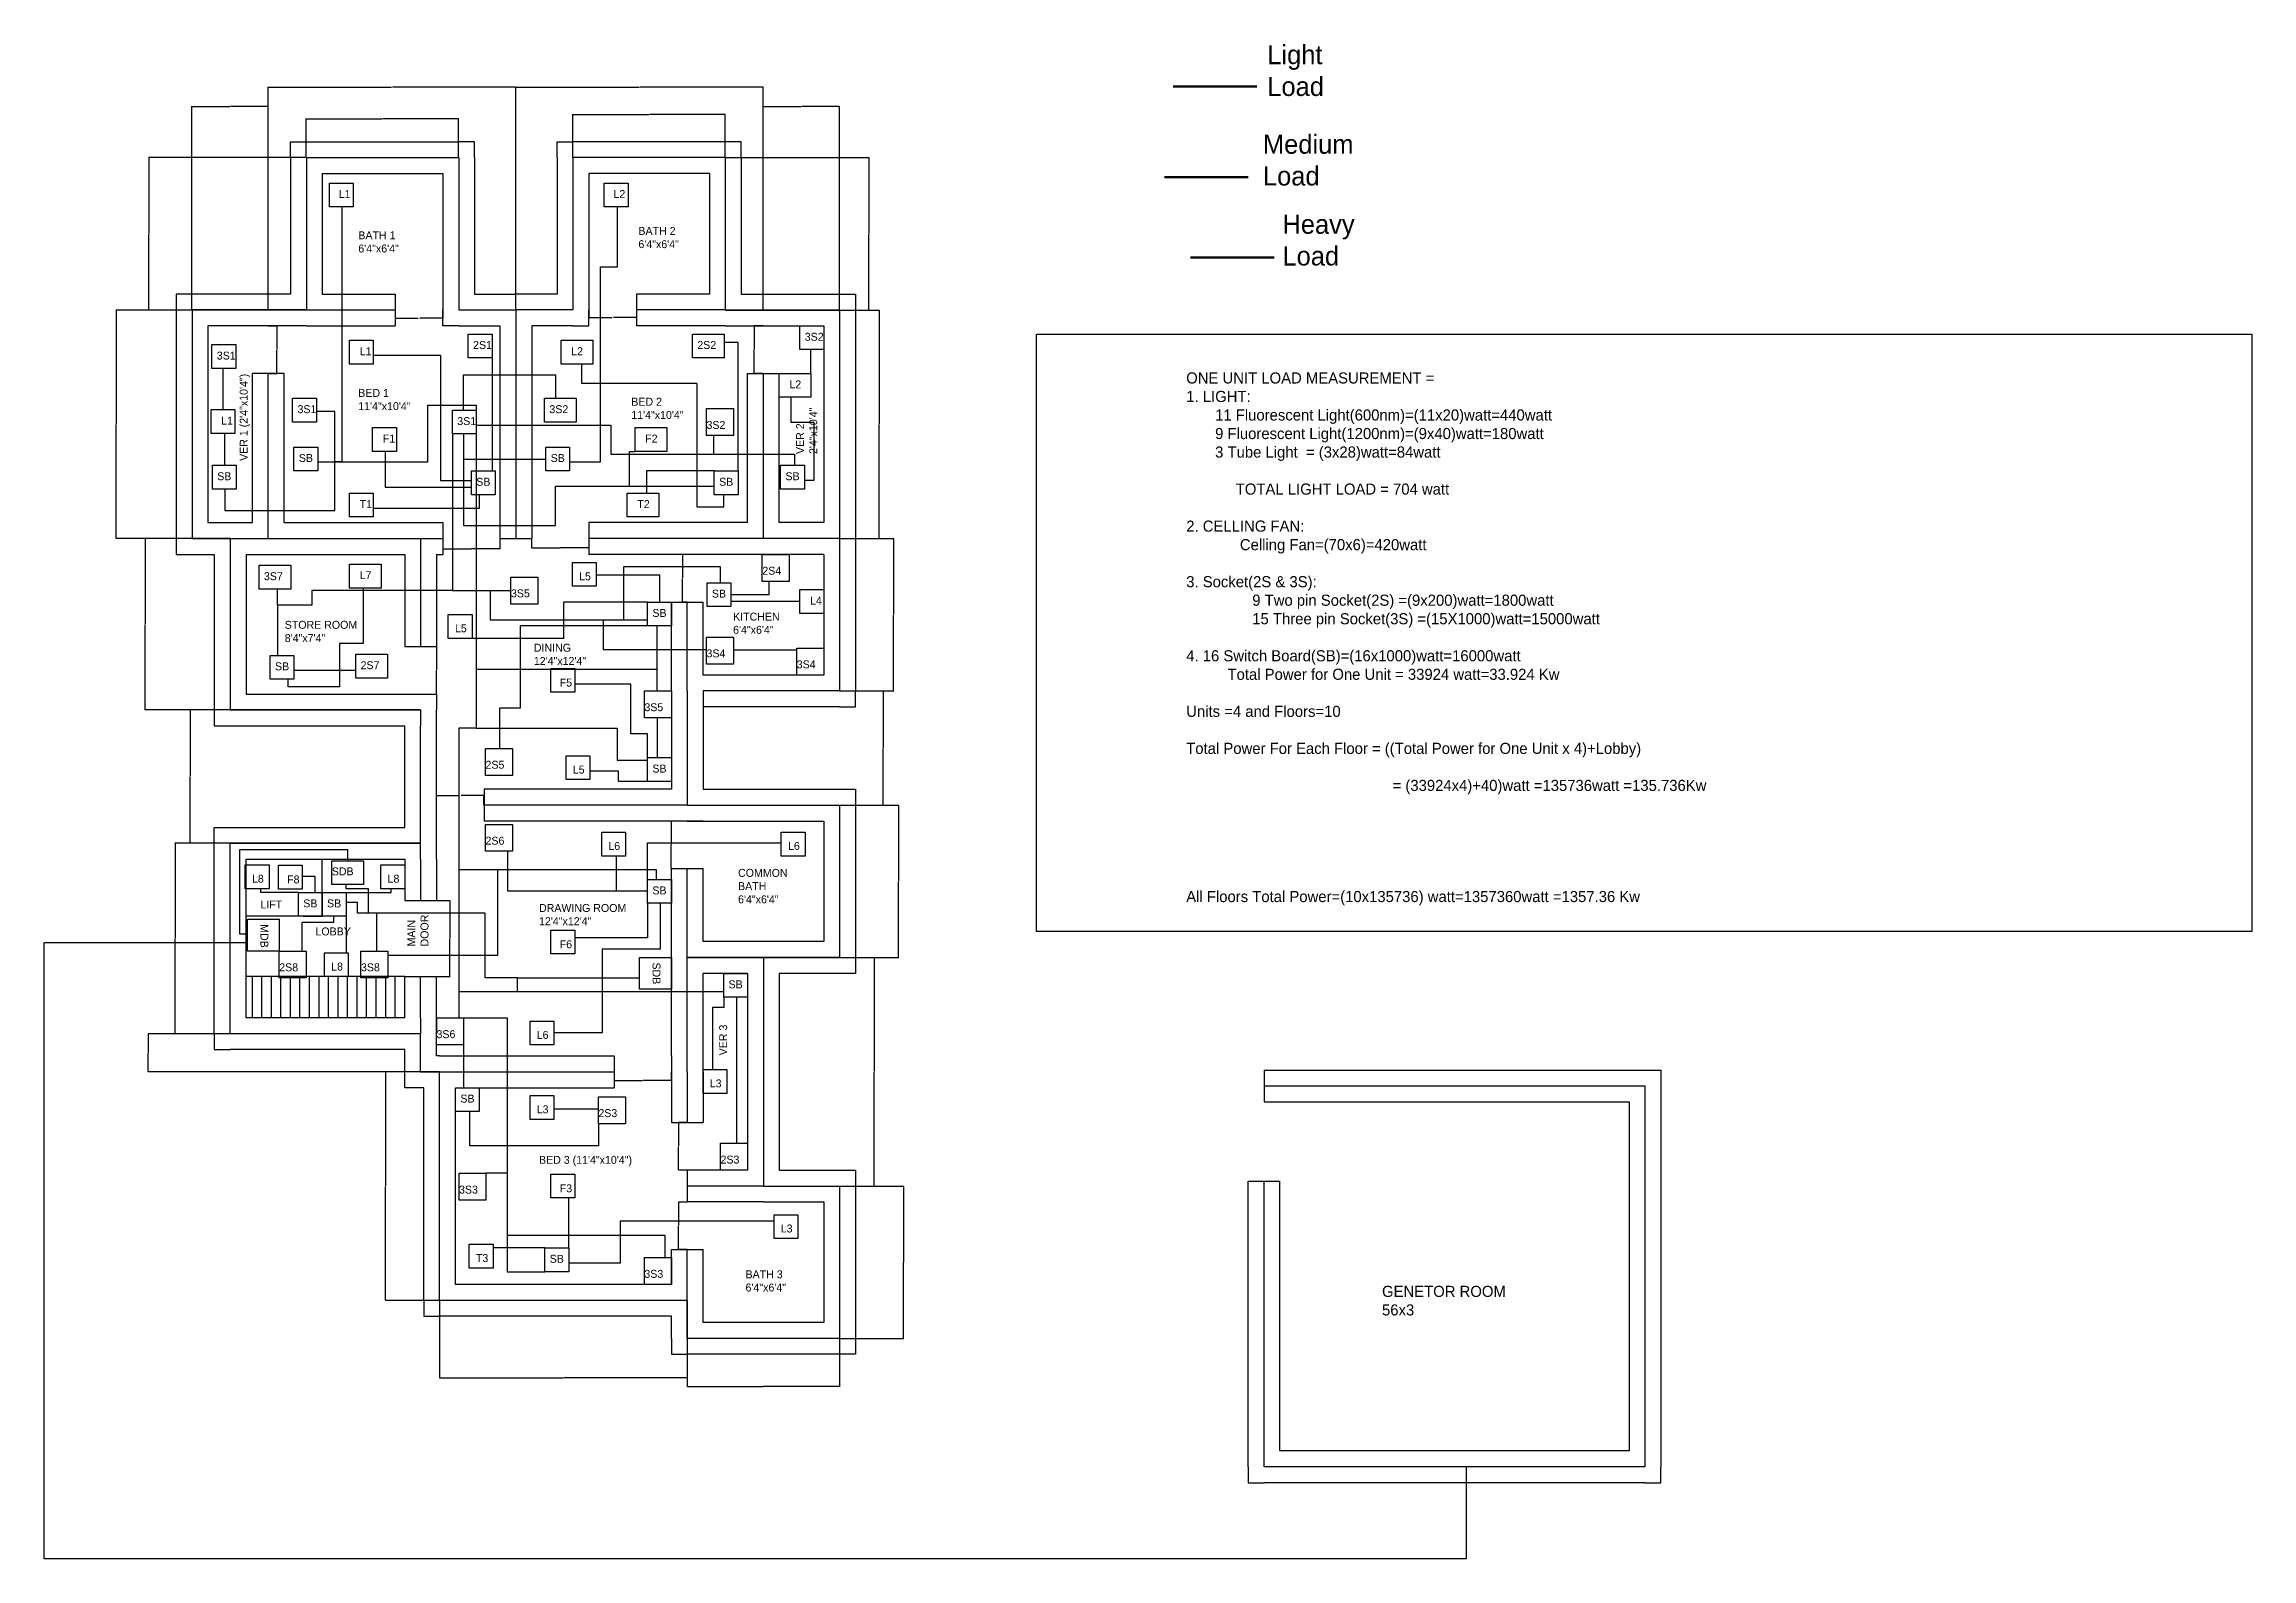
# Model space of a CAD drawing. Header units: inches. Extents: x 239 to 2171, y -819 to 213.
# Drawn here: x 779 to 2171, y -819 to 136 of the extents above; entities that cross this region are included whole.
import ezdxf

# ---------------------------------------------------------------- set-up
doc = ezdxf.new("R2010")
doc.units = ezdxf.units.IN
doc.header["$MEASUREMENT"] = 0
doc.layers.add('dim-8', color=7, linetype='Continuous', lineweight=15)
doc.dimstyles.get("Standard").update_dxf_attribs({"dimtxt": 0.18, "dimasz": 0.18, "dimexe": 0.18, "dimexo": 0.0625, "dimgap": 0.09, "dimtad": 0, "dimtih": 1, "dimtoh": 1, "dimdec": 1, "dimzin": 0, "dimdsep": 46, "dimlunit": 3, "dimtxsty": 'Standard', "dimcen": 0.09, "dimadec": 0, "dimazin": 0, "dimtfac": 1, "dimtdec": 1, "dimtofl": 0, "dimtmove": 0, "dimatfit": 3, "dimfxl": 1, "dimtolj": 1, "dimtzin": 0, "dimarcsym": 0})

msp = doc.modelspace()

# ---------------------------------------------------------------- texts
at = {"attachment_point": 1}
for s, insert, char_height, width in [('L1', (964.91, 43.75), 5, 36.2783), ('L2', (1138.09, 43.75), 5, 36.2783), ('BATH 1\\P6\'4"x6\'4"', (977.31, 17.78), 5, 36.2783), ('BATH 2\\P6\'4"x6\'4"', (1153.8, 20.54), 5, 36.2783), ('L1', (978.16, -55.25), 5, 36.2783), ('2S1', (1049.62, -51.32), 5, 36.2783), ('L2', (1111.45, -55.25), 5, 36.2783), ('2S2', (1190.93, -51.32), 5, 36.2783), ('3S2', (1258.6, -46.16), 5, 36.2783), ('3S1', (888.13, -58.01), 5, 36.2783), ('BED 1\\P11\'4"x10\'4"', (977.27, -81.53), 5, 36.2783), ('L2', (1248.95, -76.16), 5, 36.2783), ('ONE UNIT LOAD MEASUREMENT =\\P1. LIGHT:\\P       11 Fluorescent Light(600nm)=(11x20)watt=440watt \\P       9 Fluorescent Light(1200nm)=(9x40)watt=180watt \\P       3 Tube Light  = (3x28)watt=84watt \\P\\P            TOTAL LIGHT LOAD = 704 watt\\P\\P2. CELLING FAN:\\P             Celling Fan=(70x6)=420watt\\P \\P3. Socket(2S & 3S):\\P                9 Two pin Socket(2S) =(9x200)watt=1800watt \\P                15 Three pin Socket(3S) =(15X1000)watt=15000watt \\P\\P4. 16 Switch Board(SB)=(16x1000)watt=16000watt \\P          Total Power for One Unit = 33924 watt=33.924 Kw\\P\\PUnits =4 and Floors=10\\P\\PTotal Power For Each Floor = ((Total Power for One Unit x 4)+Lobby) \\P\\P                                                  = (33924x4)+40)watt =135736watt =135.736Kw \\P\\P \\P\\P \\P\\PAll Floors Total Power=(10x135736) watt=1357360watt =1357.36 Kw      ', (1499.01, -71.1), 7, 800.5798), ('3S1', (938.99, -91.76), 5, 36.2783), ('3S2', (1097.69, -91.76), 5, 36.2783), ('BED 2\\P11\'4"x10\'4"', (1149.31, -87.1), 5, 36.2783), ('L1', (890.9, -98.98), 5, 36.2783), ('F1', (992.71, -110.3), 5, 36.2783), ('3S1', (1039.66, -99.29), 5, 36.2783), ('F2', (1158.07, -110.3), 5, 36.2783), ('3S2', (1196.71, -101.71), 5, 16.3851), ('SB', (939.81, -122.53), 5, 36.2783), ('SB', (1098.52, -122.53), 5, 36.2783), ('SB', (888.41, -134.03), 5, 36.2783), ('SB', (1051.62, -137.53), 5, 36.2783), ('SB', (1204.65, -137.53), 5, 36.2783), ('SB', (1246.47, -134.03), 5, 36.2783), ('T1', (978.16, -151.59), 5, 36.2783), ('T2', (1153.11, -151.59), 5, 36.2783), ('2S4', (1231.89, -193.56), 5, 16.3851), ('3S7', (917.82, -197.01), 5, 36.2783), ('L7', (978.16, -196.34), 5, 36.2783), ('3S5', (1073.48, -207.82), 5, 16.3851), ('L5', (1116.42, -197.07), 5, 19.1598), ('SB', (1200.12, -207.99), 5, 36.2783), ('SB', (1162.6, -220.16), 5, 36.2783), ('KITCHEN\\P6\'4"x6\'4"', (1213.47, -222.46), 5, 36.2783), ('L4', (1261.95, -212.35), 5, 36.2783), ('STORE ROOM\\P8\'4"x7\'4"', (930.93, -227.64), 5, 64.7847), ('L5', (1038.21, -229.84), 5, 19.1598), ('DINING\\P12\'4"x12\'4"', (1087.91, -242.07), 5, 36.2783), ('3S4', (1196.71, -245.63), 5, 16.3851), ('SB', (924.81, -253.78), 5, 36.2783), ('2S7', (978.73, -253.11), 5, 36.2783), ('F5', (1104.21, -264.04), 5, 23.8875), ('3S4', (1253.55, -252.56), 5, 16.3851), ('3S5', (1157.55, -279.56), 5, 16.3851), ('2S5', (1057.45, -315.79), 5, 16.3851), ('L5', (1112.48, -318.85), 5, 19.1598), ('SB', (1162.6, -318.21), 5, 36.2783), ('2S6', (1057.45, -363.64), 5, 16.3851), ('L6', (1134.85, -366.98), 5, 19.1598), ('L6', (1248.06, -366.98), 5, 19.1598), ('L8', (910.3, -387.61), 5, 19.1598), ('F8', (932.43, -388.08), 5, 23.8875), ('SDB', (960.56, -382.98), 5, 0.0849), ('L8', (995.75, -387.61), 5, 19.1598), ('COMMON BATH\\P6\'4"x6\'4"', (1216.6, -383.93), 5, 36.2783), ('SB', (942.6, -403.16), 5, 36.2783), ('SB', (957.6, -403.16), 5, 36.2783), ('SB', (1162.6, -394.99), 5, 36.2783), ('LIFT', (915.61, -403.85), 5, 36.2783), ('DRAWING ROOM\\P12\'4"x12\'4"', (1091.18, -406.04), 5, 63.3563), ('LOBBY', (950.3, -420.82), 5, 36.2783), ('F6', (1104.21, -428.95), 5, 23.8875), ('2S8', (927.47, -443.45), 5, 16.3851), ('L8', (960.2, -442.95), 5, 19.1598), ('3S8', (978.96, -443.45), 5, 16.3851), ('SB', (1210.6, -454.16), 5, 36.2783), ('3S6', (1026.55, -485.56), 5, 16.3851), ('L6', (1089.71, -486.03), 5, 19.1598), ('SB', (1041.6, -526.16), 5, 36.2783), ('L3', (1198.75, -516.56), 5, 19.1598), ('L3', (1089.71, -532.92), 5, 19.1598), ('2S3', (1128.57, -535.3), 5, 16.3851), ('BED 3 (11\'4"x10\'4")', (1091.18, -564.73), 5, 78.0307), ('2S3', (1205.55, -564.56), 5, 16.3851), ('3S3', (1040.76, -583.5), 5, 16.3851), ('F3', (1104.21, -582.7), 5, 23.8875), ('L3', (1243.51, -607.98), 5, 19.1598), ('T3', (1051.42, -626.59), 5, 19.1598), ('SB', (1097.91, -627.09), 5, 36.2783), ('3S3', (1157.55, -636.56), 5, 16.3851), ('BATH 3\\P6\'4"x6\'4"', (1221.3, -636.85), 5, 36.2783), ('GENETOR ROOM\\P56x3', (1622.38, -646.61), 7, 179.8547)]:
    msp.add_mtext(s, dxfattribs=dict(at, insert=insert, char_height=char_height, width=width))
at = {"char_height": 5, "attachment_point": 1}
for s, insert, width, rotation in [('VER 1 (2\'4"x10\'4")', (902.58, -126.85), 99.1055, 90), ('VER 2\\P2\'4"x10\'4"', (1253.17, -122.52), 36.2783, 90), ('MAIN DOOR', (1008.17, -432.79), 36.2783, 90), ('MDB', (920.62, -418.76), 16.3851, 270), ('SDB', (1167.7, -442.87), 16.3851, 270), ('VER 3', (1204.71, -501.39), 36.2783, 90)]:
    msp.add_mtext(s, dxfattribs=dict(at, insert=insert, width=width, rotation=rotation))
at = {"layer": 'dim-8', "color": 1, "linetype": 'ByBlock', "lineweight": 211, "insert": (1550.08, 135.07), "char_height": 12, "width": 35.603, "attachment_point": 1}
msp.add_mtext('Light Load', dxfattribs=at)
at = {"layer": 'dim-8', "color": 3, "linetype": 'ByBlock', "lineweight": 211, "insert": (1547.34, 78.67), "char_height": 12, "width": 47.6621, "attachment_point": 1}
msp.add_mtext('Medium Load', dxfattribs=at)
at = {"layer": 'dim-8', "color": 5, "linetype": 'ByBlock', "lineweight": 211, "insert": (1559.64, 28.25), "char_height": 12, "width": 52.5431, "attachment_point": 1}
msp.add_mtext('Heavy Load', dxfattribs=at)

# ---------------------------------------------------------------- blocks, each defined once
blk = doc.blocks.new('*D1')
at = {"color": 0, "lineweight": -2}
for p, q in [((1280.6, -175.8), (1314.7, -175.8)), ((1314.6, -176), (1314.6, -223.6)), ((1314.6, -271.6), (1314.6, -224)), ((1280.6, -271.8), (1314.7, -271.8))]:
    blk.add_line(p, q, dxfattribs=at)
at = {"color": 0}
for points in [[(1314.5, -176), (1314.6, -176), (1314.6, -175.8)], [(1314.5, -271.6), (1314.6, -271.6), (1314.6, -271.8)]]:
    blk.add_solid(points, dxfattribs=at)
at = {"layer": 'Defpoints', "color": 0}
for p in [(1280.5, -175.8), (1280.5, -271.8), (1314.6, -271.8)]:
    blk.add_point(p, dxfattribs=at)
at = {"color": 0, "insert": (1314.6, -223.8), "char_height": 0.18, "attachment_point": 5}
blk.add_mtext("\\A1;8'", dxfattribs=at)
blk = doc.blocks.new('*D2')
at = {"color": 0, "lineweight": -2}
for p, q in [((944.5, 64.3), (944.5, 88.9)), ((944.7, 88.7), (992.4, 88.7)), ((1040.4, 88.7), (992.7, 88.7)), ((1040.5, 64.3), (1040.5, 88.9))]:
    blk.add_line(p, q, dxfattribs=at)
at = {"color": 0}
for points in [[(944.7, 88.8), (944.7, 88.7), (944.5, 88.7)], [(1040.4, 88.8), (1040.4, 88.7), (1040.5, 88.7)]]:
    blk.add_solid(points, dxfattribs=at)
at = {"layer": 'Defpoints', "color": 0}
for p in [(1040.5, 88.7), (944.5, 64.2), (1040.5, 64.2)]:
    blk.add_point(p, dxfattribs=at)
at = {"color": 0, "insert": (992.5, 88.7), "char_height": 0.18, "attachment_point": 5}
blk.add_mtext("\\A1;8'", dxfattribs=at)
blk = doc.blocks.new('*D3')
at = {"color": 0, "lineweight": -2}
for p, q in [((1112.5, 64.3), (1112.5, 91.5)), ((1112.7, 91.3), (1160.4, 91.3)), ((1208.4, 91.3), (1160.7, 91.3)), ((1208.5, 64.3), (1208.5, 91.5))]:
    blk.add_line(p, q, dxfattribs=at)
at = {"color": 0}
for points in [[(1112.7, 91.3), (1112.7, 91.3), (1112.5, 91.3)], [(1208.4, 91.3), (1208.4, 91.3), (1208.5, 91.3)]]:
    blk.add_solid(points, dxfattribs=at)
at = {"layer": 'Defpoints', "color": 0}
for p in [(1208.5, 91.3), (1112.5, 64.2), (1208.5, 64.2)]:
    blk.add_point(p, dxfattribs=at)
at = {"color": 0, "insert": (1160.5, 91.3), "char_height": 0.18, "attachment_point": 5}
blk.add_mtext("\\A1;8'", dxfattribs=at)
blk = doc.blocks.new('*D4')
at = {"color": 0, "lineweight": -2}
for p, q in [((1076.5, -31.7), (1076.5, 108.9)), ((1076.7, 108.7), (1154.3, 108.7)), ((1232.4, 108.7), (1154.8, 108.7)), ((1232.5, -31.7), (1232.5, 108.9))]:
    blk.add_line(p, q, dxfattribs=at)
at = {"color": 0}
for points in [[(1076.7, 108.8), (1076.7, 108.7), (1076.5, 108.7)], [(1232.4, 108.8), (1232.4, 108.7), (1232.5, 108.7)]]:
    blk.add_solid(points, dxfattribs=at)
at = {"layer": 'Defpoints', "color": 0}
for p in [(1232.5, 108.7), (1076.5, -31.8), (1232.5, -31.8)]:
    blk.add_point(p, dxfattribs=at)
at = {"color": 0, "insert": (1154.5, 108.7), "char_height": 0.18, "attachment_point": 5}
blk.add_mtext("\\A1;13'", dxfattribs=at)
blk = doc.blocks.new('*D5')
at = {"color": 0, "lineweight": -2}
for p, q in [((920.5, -21.7), (920.5, 108.9)), ((920.7, 108.7), (998.3, 108.7)), ((1076.4, 108.7), (998.8, 108.7)), ((1076.5, -21.7), (1076.5, 108.9))]:
    blk.add_line(p, q, dxfattribs=at)
at = {"color": 0}
for points in [[(920.7, 108.8), (920.7, 108.7), (920.5, 108.7)], [(1076.4, 108.8), (1076.4, 108.7), (1076.5, 108.7)]]:
    blk.add_solid(points, dxfattribs=at)
at = {"layer": 'Defpoints', "color": 0}
for p in [(920.5, 108.7), (920.5, -21.8), (1076.5, -21.8)]:
    blk.add_point(p, dxfattribs=at)
at = {"color": 0, "insert": (998.5, 108.7), "char_height": 0.18, "attachment_point": 5}
blk.add_mtext("\\A1;13'", dxfattribs=at)
blk = doc.blocks.new('*D6')
at = {"color": 0, "lineweight": -2}
for p, q in [((872.5, -31.7), (872.5, 96.7)), ((872.7, 96.5), (896.4, 96.5)), ((920.4, 96.5), (896.7, 96.5)), ((920.5, -31.7), (920.5, 96.7))]:
    blk.add_line(p, q, dxfattribs=at)
at = {"color": 0}
for points in [[(872.7, 96.5), (872.7, 96.4), (872.5, 96.5)], [(920.4, 96.5), (920.4, 96.4), (920.5, 96.5)]]:
    blk.add_solid(points, dxfattribs=at)
at = {"layer": 'Defpoints', "color": 0}
for p in [(920.5, 96.5), (872.5, -31.8), (920.5, -31.8)]:
    blk.add_point(p, dxfattribs=at)
at = {"color": 0, "insert": (896.5, 96.5), "char_height": 0.18, "attachment_point": 5}
blk.add_mtext("\\A1;4'", dxfattribs=at)
blk = doc.blocks.new('*D7')
at = {"color": 0, "lineweight": -2}
for p, q in [((1232.5, -31.6), (1232.5, 96.7)), ((1232.7, 96.5), (1256.4, 96.5)), ((1280.4, 96.5), (1256.7, 96.5)), ((1280.5, -31.7), (1280.5, 96.7))]:
    blk.add_line(p, q, dxfattribs=at)
at = {"color": 0}
for points in [[(1232.7, 96.5), (1232.7, 96.4), (1232.5, 96.5)], [(1280.4, 96.5), (1280.4, 96.4), (1280.5, 96.5)]]:
    blk.add_solid(points, dxfattribs=at)
at = {"layer": 'Defpoints', "color": 0}
for p in [(1280.5, 96.5), (1232.5, -31.7), (1280.5, -31.8)]:
    blk.add_point(p, dxfattribs=at)
at = {"color": 0, "insert": (1256.5, 96.5), "char_height": 0.18, "attachment_point": 5}
blk.add_mtext("\\A1;4'", dxfattribs=at)
blk = doc.blocks.new('*D8')
at = {"color": 0, "lineweight": -2}
for p, q in [((1280.6, -31.8), (1305.7, -31.8)), ((1305.5, -32), (1305.5, -103.6)), ((1305.5, -175.6), (1305.5, -104)), ((1280.7, -175.8), (1305.7, -175.8))]:
    blk.add_line(p, q, dxfattribs=at)
at = {"color": 0}
for points in [[(1305.5, -32), (1305.6, -32), (1305.5, -31.8)], [(1305.5, -175.6), (1305.6, -175.6), (1305.5, -175.8)]]:
    blk.add_solid(points, dxfattribs=at)
at = {"layer": 'Defpoints', "color": 0}
for p in [(1280.5, -31.8), (1280.6, -175.8), (1305.5, -175.8)]:
    blk.add_point(p, dxfattribs=at)
at = {"color": 0, "insert": (1305.5, -103.8), "char_height": 0.18, "attachment_point": 5}
blk.add_mtext("\\A1;12'", dxfattribs=at)
blk = doc.blocks.new('*D9')
at = {"color": 0, "lineweight": -2}
for p, q in [((1280.6, -271.8), (1308.3, -271.8)), ((1308.1, -272), (1308.1, -307.6)), ((1308.1, -343.6), (1308.1, -308)), ((1280.6, -343.8), (1308.3, -343.8))]:
    blk.add_line(p, q, dxfattribs=at)
at = {"color": 0}
for points in [[(1308.1, -272), (1308.1, -272), (1308.1, -271.8)], [(1308.1, -343.6), (1308.1, -343.6), (1308.1, -343.8)]]:
    blk.add_solid(points, dxfattribs=at)
at = {"layer": 'Defpoints', "color": 0}
for p in [(1280.5, -271.8), (1280.5, -343.8), (1308.1, -343.8)]:
    blk.add_point(p, dxfattribs=at)
at = {"color": 0, "insert": (1308.1, -307.8), "char_height": 0.18, "attachment_point": 5}
blk.add_mtext("\\A1;6'", dxfattribs=at)
blk = doc.blocks.new('*D10')
at = {"color": 0, "lineweight": -2}
for p, q in [((1280.7, -343.8), (1317.9, -343.8)), ((1317.8, -344), (1317.8, -391.6)), ((1317.8, -439.6), (1317.8, -392)), ((1280.6, -439.8), (1317.9, -439.8))]:
    blk.add_line(p, q, dxfattribs=at)
at = {"color": 0}
for points in [[(1317.7, -344), (1317.8, -344), (1317.8, -343.8)], [(1317.7, -439.6), (1317.8, -439.6), (1317.8, -439.8)]]:
    blk.add_solid(points, dxfattribs=at)
at = {"layer": 'Defpoints', "color": 0}
for p in [(1280.6, -343.8), (1280.5, -439.8), (1317.8, -439.8)]:
    blk.add_point(p, dxfattribs=at)
at = {"color": 0, "insert": (1317.8, -391.8), "char_height": 0.18, "attachment_point": 5}
blk.add_mtext("\\A1;8'", dxfattribs=at)
blk = doc.blocks.new('*D11')
at = {"color": 0, "lineweight": -2}
for p, q in [((1232.6, -439.8), (1302.4, -439.8)), ((1302.3, -440), (1302.3, -511.6)), ((1302.3, -583.6), (1302.3, -512)), ((1232.6, -583.8), (1302.4, -583.8))]:
    blk.add_line(p, q, dxfattribs=at)
at = {"color": 0}
for points in [[(1302.2, -440), (1302.3, -440), (1302.3, -439.8)], [(1302.2, -583.6), (1302.3, -583.6), (1302.3, -583.8)]]:
    blk.add_solid(points, dxfattribs=at)
at = {"layer": 'Defpoints', "color": 0}
for p in [(1232.5, -439.8), (1232.5, -583.8), (1302.3, -583.8)]:
    blk.add_point(p, dxfattribs=at)
at = {"color": 0, "insert": (1302.3, -511.8), "char_height": 0.18, "attachment_point": 5}
blk.add_mtext("\\A1;12'", dxfattribs=at)
blk = doc.blocks.new('*D12')
at = {"color": 0, "lineweight": -2}
for p, q in [((1280.6, -583.8), (1321.1, -583.8)), ((1320.9, -584), (1320.9, -631.6)), ((1320.9, -679.6), (1320.9, -632)), ((1280.6, -679.8), (1321.1, -679.8))]:
    blk.add_line(p, q, dxfattribs=at)
at = {"color": 0}
for points in [[(1320.9, -584), (1321, -584), (1320.9, -583.8)], [(1320.9, -679.6), (1321, -679.6), (1320.9, -679.8)]]:
    blk.add_solid(points, dxfattribs=at)
at = {"layer": 'Defpoints', "color": 0}
for p in [(1280.5, -583.8), (1280.5, -679.8), (1320.9, -679.8)]:
    blk.add_point(p, dxfattribs=at)
at = {"color": 0, "insert": (1320.9, -631.8), "char_height": 0.18, "attachment_point": 5}
blk.add_mtext("\\A1;8'", dxfattribs=at)
blk = doc.blocks.new('*D13')
at = {"color": 0, "lineweight": -2}
for p, q in [((1184.5, -679.8), (1184.5, -710.3)), ((1280.5, -679.8), (1280.5, -710.3)), ((1184.7, -710.1), (1232.4, -710.1)), ((1280.4, -710.1), (1232.7, -710.1))]:
    blk.add_line(p, q, dxfattribs=at)
at = {"color": 0}
for points in [[(1184.7, -710.1), (1184.7, -710.2), (1184.5, -710.1)], [(1280.4, -710.1), (1280.4, -710.2), (1280.5, -710.1)]]:
    blk.add_solid(points, dxfattribs=at)
at = {"layer": 'Defpoints', "color": 0}
for p in [(1184.5, -679.8), (1280.5, -679.8), (1184.5, -710.1)]:
    blk.add_point(p, dxfattribs=at)
at = {"color": 0, "insert": (1232.5, -710.1), "char_height": 0.18, "attachment_point": 5}
blk.add_mtext("\\A1;8'", dxfattribs=at)
blk = doc.blocks.new('*D14')
at = {"color": 0, "lineweight": -2}
for p, q in [((1028.5, -655.8), (1028.5, -704.7)), ((1184.5, -655.8), (1184.5, -704.7)), ((1028.7, -704.5), (1106.3, -704.5)), ((1184.4, -704.5), (1106.8, -704.5))]:
    blk.add_line(p, q, dxfattribs=at)
at = {"color": 0}
for points in [[(1028.7, -704.4), (1028.7, -704.5), (1028.5, -704.5)], [(1184.4, -704.4), (1184.4, -704.5), (1184.5, -704.5)]]:
    blk.add_solid(points, dxfattribs=at)
at = {"layer": 'Defpoints', "color": 0}
for p in [(1028.5, -655.8), (1184.5, -655.8), (1028.5, -704.5)]:
    blk.add_point(p, dxfattribs=at)
at = {"color": 0, "insert": (1106.5, -704.5), "char_height": 0.18, "attachment_point": 5}
blk.add_mtext("\\A1;13'", dxfattribs=at)
blk = doc.blocks.new('*D15')
at = {"color": 0, "lineweight": -2}
for p, q in [((1028.5, -511.8), (994.4, -511.8)), ((994.5, -512), (994.5, -583.6)), ((994.5, -655.6), (994.5, -584)), ((1028.5, -655.8), (994.4, -655.8))]:
    blk.add_line(p, q, dxfattribs=at)
at = {"color": 0}
for points in [[(994.5, -512), (994.6, -512), (994.5, -511.8)], [(994.5, -655.6), (994.6, -655.6), (994.5, -655.8)]]:
    blk.add_solid(points, dxfattribs=at)
at = {"layer": 'Defpoints', "color": 0}
for p in [(994.5, -511.8), (1028.5, -511.8), (1028.5, -655.8)]:
    blk.add_point(p, dxfattribs=at)
at = {"color": 0, "insert": (994.5, -583.8), "char_height": 0.18, "attachment_point": 5}
blk.add_mtext("\\A1;12'", dxfattribs=at)
blk = doc.blocks.new('*D16')
at = {"color": 0, "lineweight": -2}
for p, q in [((1016.5, -487.8), (844.8, -487.8)), ((844.9, -488), (844.9, -499.6)), ((844.9, -511.6), (844.9, -500)), ((1028.4, -511.8), (844.8, -511.8))]:
    blk.add_line(p, q, dxfattribs=at)
at = {"color": 0}
for points in [[(844.9, -488), (845, -488), (844.9, -487.8)], [(844.9, -511.6), (845, -511.6), (844.9, -511.8)]]:
    blk.add_solid(points, dxfattribs=at)
at = {"layer": 'Defpoints', "color": 0}
for p in [(844.9, -487.8), (1016.5, -487.8), (1028.5, -511.8)]:
    blk.add_point(p, dxfattribs=at)
at = {"color": 0, "insert": (844.9, -499.8), "char_height": 0.18, "attachment_point": 5}
blk.add_mtext("\\A1;2'", dxfattribs=at)
blk = doc.blocks.new('*D17')
at = {"color": 0, "lineweight": -2}
for p, q in [((1016.5, -367.8), (861.7, -367.8)), ((861.9, -368), (861.9, -427.6)), ((861.9, -487.6), (861.9, -428)), ((1016.5, -487.8), (861.7, -487.8))]:
    blk.add_line(p, q, dxfattribs=at)
at = {"color": 0}
for points in [[(861.9, -368), (861.9, -368), (861.9, -367.8)], [(861.9, -487.6), (861.9, -487.6), (861.9, -487.8)]]:
    blk.add_solid(points, dxfattribs=at)
at = {"layer": 'Defpoints', "color": 0}
for p in [(861.9, -367.8), (1016.5, -367.8), (1016.5, -487.8)]:
    blk.add_point(p, dxfattribs=at)
at = {"color": 0, "insert": (861.9, -427.8), "char_height": 0.18, "attachment_point": 5}
blk.add_mtext("\\A1;10'", dxfattribs=at)
blk = doc.blocks.new('*D18')
at = {"color": 0, "lineweight": -2}
for p, q in [((1016.5, -283.8), (871.2, -283.8)), ((871.3, -284), (871.3, -325.6)), ((871.3, -367.6), (871.3, -326)), ((1016.5, -367.8), (871.2, -367.8))]:
    blk.add_line(p, q, dxfattribs=at)
at = {"color": 0}
for points in [[(871.3, -284), (871.4, -284), (871.3, -283.8)], [(871.3, -367.6), (871.4, -367.6), (871.3, -367.8)]]:
    blk.add_solid(points, dxfattribs=at)
at = {"layer": 'Defpoints', "color": 0}
for p in [(871.3, -283.8), (1016.5, -283.8), (1016.5, -367.8)]:
    blk.add_point(p, dxfattribs=at)
at = {"color": 0, "insert": (871.3, -325.8), "char_height": 0.18, "attachment_point": 5}
blk.add_mtext("\\A1;7'", dxfattribs=at)
blk = doc.blocks.new('*D19')
at = {"color": 0, "lineweight": -2}
for p, q in [((896.5, -175.8), (842.8, -175.8)), ((842.9, -176), (842.9, -229.6)), ((842.9, -283.6), (842.9, -230)), ((896.5, -283.8), (842.8, -283.8))]:
    blk.add_line(p, q, dxfattribs=at)
at = {"color": 0}
for points in [[(842.9, -176), (843, -176), (842.9, -175.8)], [(842.9, -283.6), (843, -283.6), (842.9, -283.8)]]:
    blk.add_solid(points, dxfattribs=at)
at = {"layer": 'Defpoints', "color": 0}
for p in [(842.9, -175.8), (896.5, -175.8), (896.5, -283.8)]:
    blk.add_point(p, dxfattribs=at)
at = {"color": 0, "insert": (842.9, -229.8), "char_height": 0.18, "attachment_point": 5}
blk.add_mtext("\\A1;9'", dxfattribs=at)
blk = doc.blocks.new('*D20')
at = {"color": 0, "lineweight": -2}
for p, q in [((872.5, -31.8), (824.6, -31.8)), ((824.8, -32), (824.8, -103.6)), ((824.8, -175.6), (824.8, -104)), ((872.5, -175.8), (824.6, -175.8))]:
    blk.add_line(p, q, dxfattribs=at)
at = {"color": 0}
for points in [[(824.8, -32), (824.9, -32), (824.8, -31.8)], [(824.8, -175.6), (824.9, -175.6), (824.8, -175.8)]]:
    blk.add_solid(points, dxfattribs=at)
at = {"layer": 'Defpoints', "color": 0}
for p in [(824.8, -31.8), (872.5, -31.8), (872.5, -175.8)]:
    blk.add_point(p, dxfattribs=at)
at = {"color": 0, "insert": (824.8, -103.8), "char_height": 0.18, "attachment_point": 5}
blk.add_mtext("\\A1;12'", dxfattribs=at)
blk = doc.blocks.new('*D21')
at = {"color": 0, "lineweight": -2}
for p, q in [((944.5, 64.2), (845.1, 64.2)), ((845.3, 64), (845.3, 16.4)), ((845.3, -31.6), (845.3, 16)), ((944.5, -31.8), (845.1, -31.8))]:
    blk.add_line(p, q, dxfattribs=at)
at = {"color": 0}
for points in [[(845.3, 64), (845.3, 64), (845.3, 64.2)], [(845.3, -31.6), (845.3, -31.6), (845.3, -31.8)]]:
    blk.add_solid(points, dxfattribs=at)
at = {"layer": 'Defpoints', "color": 0}
for p in [(845.3, 64.2), (944.5, 64.2), (944.5, -31.8)]:
    blk.add_point(p, dxfattribs=at)
at = {"color": 0, "insert": (845.3, 16.2), "char_height": 0.18, "attachment_point": 5}
blk.add_mtext("\\A1;8'", dxfattribs=at)
blk = doc.blocks.new('*D22')
at = {"color": 0, "lineweight": -2}
for p, q in [((1208.6, 64.2), (1299.2, 64.2)), ((1299, 64), (1299, 16.4)), ((1299, -31.6), (1299, 16)), ((1208.6, -31.8), (1299.2, -31.8))]:
    blk.add_line(p, q, dxfattribs=at)
at = {"color": 0}
for points in [[(1299, 64), (1299, 64), (1299, 64.2)], [(1299, -31.6), (1299, -31.6), (1299, -31.8)]]:
    blk.add_solid(points, dxfattribs=at)
at = {"layer": 'Defpoints', "color": 0}
for p in [(1208.5, 64.2), (1299, 64.2), (1208.5, -31.8)]:
    blk.add_point(p, dxfattribs=at)
at = {"color": 0, "insert": (1299, 16.2), "char_height": 0.18, "attachment_point": 5}
blk.add_mtext("\\A1;8'", dxfattribs=at)
blk = doc.blocks.new('*D23')
at = {"color": 0, "lineweight": -2}
for p, q in [((1000.5, -31.8), (1000.5, -37.2)), ((1000.7, -37), (1015, -37)), ((1030.4, -37), (1016.1, -37)), ((1030.5, -31.8), (1030.5, -37.2))]:
    blk.add_line(p, q, dxfattribs=at)
at = {"color": 0}
for points in [[(1000.7, -36.9), (1000.7, -37), (1000.5, -37)], [(1030.4, -36.9), (1030.4, -37), (1030.5, -37)]]:
    blk.add_solid(points, dxfattribs=at)
at = {"layer": 'Defpoints', "color": 0}
for p in [(1000.5, -31.8), (1030.5, -31.8), (1030.5, -37)]:
    blk.add_point(p, dxfattribs=at)
at = {"color": 0, "insert": (1015.5, -37), "char_height": 0.18, "attachment_point": 5}
blk.add_mtext('\\A1;2\'-6.0"', dxfattribs=at)
blk = doc.blocks.new('*D24')
at = {"color": 0, "lineweight": -2}
for p, q in [((1122.5, -31.8), (1122.5, -36.8)), ((1122.7, -36.6), (1137, -36.6)), ((1152.4, -36.6), (1138.1, -36.6)), ((1152.5, -31.8), (1152.5, -36.8))]:
    blk.add_line(p, q, dxfattribs=at)
at = {"color": 0}
for points in [[(1122.7, -36.6), (1122.7, -36.7), (1122.5, -36.6)], [(1152.4, -36.6), (1152.4, -36.7), (1152.5, -36.6)]]:
    blk.add_solid(points, dxfattribs=at)
at = {"layer": 'Defpoints', "color": 0}
for p in [(1122.5, -31.8), (1122.5, -36.6), (1152.5, -31.8)]:
    blk.add_point(p, dxfattribs=at)
at = {"color": 0, "insert": (1137.5, -36.6), "char_height": 0.18, "attachment_point": 5}
blk.add_mtext('\\A1;2\'-6.0"', dxfattribs=at)
blk = doc.blocks.new('*D25')
at = {"color": 0, "lineweight": -2}
for p, q in [((1232.5, -41.8), (1226.6, -41.8)), ((1226.8, -42), (1226.8, -56.6)), ((1226.8, -71.6), (1226.8, -57)), ((1232.5, -71.8), (1226.6, -71.8))]:
    blk.add_line(p, q, dxfattribs=at)
at = {"color": 0}
for points in [[(1226.8, -42), (1226.8, -42), (1226.8, -41.8)], [(1226.8, -71.6), (1226.8, -71.6), (1226.8, -71.8)]]:
    blk.add_solid(points, dxfattribs=at)
at = {"layer": 'Defpoints', "color": 0}
for p in [(1226.8, -41.8), (1232.5, -41.8), (1232.5, -71.8)]:
    blk.add_point(p, dxfattribs=at)
at = {"color": 0, "insert": (1226.8, -56.8), "char_height": 0.18, "attachment_point": 5}
blk.add_mtext('\\A1;2\'-6.0"', dxfattribs=at)
blk = doc.blocks.new('*D26')
at = {"color": 0, "lineweight": -2}
for p, q in [((920.6, -41.8), (926.1, -41.8)), ((925.9, -42), (925.9, -56.6)), ((925.9, -71.6), (925.9, -57)), ((920.6, -71.8), (926.1, -71.8))]:
    blk.add_line(p, q, dxfattribs=at)
at = {"color": 0}
for points in [[(925.8, -42), (925.9, -42), (925.9, -41.8)], [(925.8, -71.6), (925.9, -71.6), (925.9, -71.8)]]:
    blk.add_solid(points, dxfattribs=at)
at = {"layer": 'Defpoints', "color": 0}
for p in [(920.5, -41.8), (925.9, -41.8), (920.5, -71.8)]:
    blk.add_point(p, dxfattribs=at)
at = {"color": 0, "insert": (925.9, -56.8), "char_height": 0.18, "attachment_point": 5}
blk.add_mtext('\\A1;2\'-6.0"', dxfattribs=at)
blk = doc.blocks.new('*D27')
at = {"color": 0, "lineweight": -2}
for p, q in [((1030.5, -175.8), (1030.5, -182.4)), ((1066.5, -175.8), (1066.5, -182.4)), ((1030.7, -182.2), (1048.4, -182.2)), ((1066.4, -182.2), (1048.7, -182.2))]:
    blk.add_line(p, q, dxfattribs=at)
at = {"color": 0}
for points in [[(1030.7, -182.2), (1030.7, -182.3), (1030.5, -182.2)], [(1066.4, -182.2), (1066.4, -182.3), (1066.5, -182.2)]]:
    blk.add_solid(points, dxfattribs=at)
at = {"layer": 'Defpoints', "color": 0}
for p in [(1030.5, -175.8), (1066.5, -175.8), (1066.5, -182.2)]:
    blk.add_point(p, dxfattribs=at)
at = {"color": 0, "insert": (1048.5, -182.2), "char_height": 0.18, "attachment_point": 5}
blk.add_mtext("\\A1;3'", dxfattribs=at)
blk = doc.blocks.new('*D28')
at = {"color": 0, "lineweight": -2}
for p, q in [((1086.5, -175.8), (1086.5, -181.9)), ((1122.5, -175.8), (1122.5, -181.9)), ((1086.7, -181.7), (1104.4, -181.7)), ((1122.4, -181.7), (1104.7, -181.7))]:
    blk.add_line(p, q, dxfattribs=at)
at = {"color": 0}
for points in [[(1086.7, -181.7), (1086.7, -181.8), (1086.5, -181.7)], [(1122.4, -181.7), (1122.4, -181.8), (1122.5, -181.7)]]:
    blk.add_solid(points, dxfattribs=at)
at = {"layer": 'Defpoints', "color": 0}
for p in [(1086.5, -175.8), (1122.5, -175.8), (1086.5, -181.7)]:
    blk.add_point(p, dxfattribs=at)
at = {"color": 0, "insert": (1104.5, -181.7), "char_height": 0.18, "attachment_point": 5}
blk.add_mtext("\\A1;3'", dxfattribs=at)
blk = doc.blocks.new('*D29')
at = {"color": 0, "lineweight": -2}
for p, q in [((1184.5, -185.8), (1181.4, -185.8)), ((1181.6, -186), (1181.6, -200.6)), ((1181.6, -215.6), (1181.6, -201)), ((1184.5, -215.8), (1181.4, -215.8))]:
    blk.add_line(p, q, dxfattribs=at)
at = {"color": 0}
for points in [[(1181.6, -186), (1181.6, -186), (1181.6, -185.8)], [(1181.6, -215.6), (1181.6, -215.6), (1181.6, -215.8)]]:
    blk.add_solid(points, dxfattribs=at)
at = {"layer": 'Defpoints', "color": 0}
for p in [(1181.6, -185.8), (1184.5, -185.8), (1184.5, -215.8)]:
    blk.add_point(p, dxfattribs=at)
at = {"color": 0, "insert": (1181.6, -200.8), "char_height": 0.18, "attachment_point": 5}
blk.add_mtext('\\A1;2\'-6.0"', dxfattribs=at)
blk = doc.blocks.new('*D30')
at = {"color": 0, "lineweight": -2}
for p, q in [((1016.6, -243.8), (1026.7, -243.8)), ((1026.5, -244), (1026.5, -258.6)), ((1026.5, -273.6), (1026.5, -259)), ((1016.6, -273.8), (1026.7, -273.8))]:
    blk.add_line(p, q, dxfattribs=at)
at = {"color": 0}
for points in [[(1026.5, -244), (1026.6, -244), (1026.5, -243.8)], [(1026.5, -273.6), (1026.6, -273.6), (1026.5, -273.8)]]:
    blk.add_solid(points, dxfattribs=at)
at = {"layer": 'Defpoints', "color": 0}
for p in [(1016.5, -243.8), (1016.5, -273.8), (1026.5, -273.8)]:
    blk.add_point(p, dxfattribs=at)
at = {"color": 0, "insert": (1026.5, -258.8), "char_height": 0.18, "attachment_point": 5}
blk.add_mtext('\\A1;2\'-6.0"', dxfattribs=at)
blk = doc.blocks.new('*D31')
at = {"color": 0, "lineweight": -2}
for p, q in [((1026.5, -343.7), (1026.5, -337.5)), ((1026.7, -337.7), (1041, -337.7)), ((1056.4, -337.7), (1042.1, -337.7)), ((1056.5, -343.7), (1056.5, -337.5))]:
    blk.add_line(p, q, dxfattribs=at)
at = {"color": 0}
for points in [[(1026.7, -337.7), (1026.7, -337.7), (1026.5, -337.7)], [(1056.4, -337.7), (1056.4, -337.7), (1056.5, -337.7)]]:
    blk.add_solid(points, dxfattribs=at)
at = {"layer": 'Defpoints', "color": 0}
for p in [(1026.5, -337.7), (1026.5, -343.8), (1056.5, -343.8)]:
    blk.add_point(p, dxfattribs=at)
at = {"color": 0, "insert": (1041.5, -337.7), "char_height": 0.18, "attachment_point": 5}
blk.add_mtext('\\A1;2\'-6.0"', dxfattribs=at)
blk = doc.blocks.new('*D32')
at = {"color": 0, "lineweight": -2}
for p, q in [((1016.6, -403.8), (1035.2, -403.8)), ((1035, -404), (1035, -427.6)), ((1035, -451.6), (1035, -428)), ((1016.6, -451.8), (1035.2, -451.8))]:
    blk.add_line(p, q, dxfattribs=at)
at = {"color": 0}
for points in [[(1034.9, -404), (1035, -404), (1035, -403.8)], [(1034.9, -451.6), (1035, -451.6), (1035, -451.8)]]:
    blk.add_solid(points, dxfattribs=at)
at = {"layer": 'Defpoints', "color": 0}
for p in [(1016.5, -403.8), (1016.5, -451.8), (1035, -451.8)]:
    blk.add_point(p, dxfattribs=at)
at = {"color": 0, "insert": (1035, -427.8), "char_height": 0.18, "attachment_point": 5}
blk.add_mtext("\\A1;4'", dxfattribs=at)
blk = doc.blocks.new('*D33')
at = {"color": 0, "lineweight": -2}
for p, q in [((1184.5, -353.8), (1174.4, -353.8)), ((1174.5, -354), (1174.5, -368.6)), ((1174.5, -383.6), (1174.5, -369)), ((1184.5, -383.8), (1174.4, -383.8))]:
    blk.add_line(p, q, dxfattribs=at)
at = {"color": 0}
for points in [[(1174.5, -354), (1174.6, -354), (1174.5, -353.8)], [(1174.5, -383.6), (1174.6, -383.6), (1174.5, -383.8)]]:
    blk.add_solid(points, dxfattribs=at)
at = {"layer": 'Defpoints', "color": 0}
for p in [(1184.5, -353.8), (1174.5, -383.8), (1184.5, -383.8)]:
    blk.add_point(p, dxfattribs=at)
at = {"color": 0, "insert": (1174.5, -368.8), "char_height": 0.18, "attachment_point": 5}
blk.add_mtext('\\A1;2\'-6.0"', dxfattribs=at)
blk = doc.blocks.new('*D34')
at = {"color": 0, "lineweight": -2}
for p, q in [((1138.5, -511.8), (1138.5, -517.5)), ((1174.5, -511.8), (1174.5, -517.5)), ((1138.7, -517.3), (1156.4, -517.3)), ((1174.4, -517.3), (1156.7, -517.3))]:
    blk.add_line(p, q, dxfattribs=at)
at = {"color": 0}
for points in [[(1138.7, -517.3), (1138.7, -517.3), (1138.5, -517.3)], [(1174.4, -517.3), (1174.4, -517.3), (1174.5, -517.3)]]:
    blk.add_solid(points, dxfattribs=at)
at = {"layer": 'Defpoints', "color": 0}
for p in [(1138.5, -511.8), (1174.5, -511.8), (1174.5, -517.3)]:
    blk.add_point(p, dxfattribs=at)
at = {"color": 0, "insert": (1156.5, -517.3), "char_height": 0.18, "attachment_point": 5}
blk.add_mtext("\\A1;3'", dxfattribs=at)
blk = doc.blocks.new('*D35')
at = {"color": 0, "lineweight": -2}
for p, q in [((1184.5, -543.8), (1179, -543.8)), ((1179.1, -544), (1179.1, -558.6)), ((1179.1, -573.6), (1179.1, -559)), ((1184.5, -573.8), (1179, -573.8))]:
    blk.add_line(p, q, dxfattribs=at)
at = {"color": 0}
for points in [[(1179.1, -544), (1179.2, -544), (1179.1, -543.8)], [(1179.1, -573.6), (1179.2, -573.6), (1179.1, -573.8)]]:
    blk.add_solid(points, dxfattribs=at)
at = {"layer": 'Defpoints', "color": 0}
for p in [(1184.5, -543.8), (1179.1, -573.8), (1184.5, -573.8)]:
    blk.add_point(p, dxfattribs=at)
at = {"color": 0, "insert": (1179.1, -558.8), "char_height": 0.18, "attachment_point": 5}
blk.add_mtext('\\A1;2\'-6.0"', dxfattribs=at)
blk = doc.blocks.new('*D36')
at = {"color": 0, "lineweight": -2}
for p, q in [((1184.5, -593.8), (1179, -593.8)), ((1179.1, -594), (1179.1, -608.6)), ((1179.1, -623.6), (1179.1, -609)), ((1184.5, -623.8), (1179, -623.8))]:
    blk.add_line(p, q, dxfattribs=at)
at = {"color": 0}
for points in [[(1179.1, -594), (1179.2, -594), (1179.1, -593.8)], [(1179.1, -623.6), (1179.2, -623.6), (1179.1, -623.8)]]:
    blk.add_solid(points, dxfattribs=at)
at = {"layer": 'Defpoints', "color": 0}
for p in [(1179.1, -593.8), (1184.5, -593.8), (1184.5, -623.8)]:
    blk.add_point(p, dxfattribs=at)
at = {"color": 0, "insert": (1179.1, -608.8), "char_height": 0.18, "attachment_point": 5}
blk.add_mtext('\\A1;2\'-6.0"', dxfattribs=at)

# ---------------------------------------------------------------- dimensions: what is measured, and where the dimension line sits
for base, p1, p2, picture, middle in [((920.55, 108.75), (1076.55, -21.77), (920.55, -21.77), '*D5', (998.55, 108.75)), ((1232.55, 108.75), (1076.55, -31.77), (1232.55, -31.77), '*D4', (1154.55, 108.75)), ((920.55, 96.48), (872.55, -31.77), (920.55, -31.77), '*D6', (896.55, 96.48)), ((1040.55, 88.73), (944.55, 64.23), (1040.55, 64.23), '*D2', (992.55, 88.73)), ((1208.55, 91.31), (1112.55, 64.23), (1208.55, 64.23), '*D3', (1160.55, 91.31)), ((1280.55, 96.48), (1232.55, -31.71), (1280.55, -31.77), '*D7', (1256.55, 96.48)), ((1030.55, -36.98), (1000.55, -31.77), (1030.55, -31.77), '*D23', (1015.55, -36.98)), ((1122.55, -36.62), (1152.55, -31.77), (1122.55, -31.77), '*D24', (1137.55, -36.62)), ((1066.55, -182.23), (1030.55, -175.77), (1066.55, -175.77), '*D27', (1048.55, -182.23)), ((1086.55, -181.73), (1122.55, -175.77), (1086.55, -175.77), '*D28', (1104.55, -181.73)), ((1026.55, -337.71), (1056.55, -343.77), (1026.55, -343.77), '*D31', (1041.55, -337.71)), ((1174.55, -517.31), (1138.55, -511.77), (1174.55, -511.77), '*D34', (1156.55, -517.31)), ((1184.55, -710.13), (1280.55, -679.77), (1184.55, -679.77), '*D13', (1232.55, -710.13))]:
    dim = msp.add_linear_dim(base=base, p1=p1, p2=p2, dimstyle='Standard')
    dim.commit()
    dim.dimension.update_dxf_attribs({"geometry": picture, "text_midpoint": middle})
for base, p1, p2, picture, middle in [((845.3, 64.23), (944.55, -31.77), (944.55, 64.23), '*D21', (845.3, 16.23)), ((1298.99, 64.23), (1208.55, -31.77), (1208.55, 64.23), '*D22', (1298.99, 16.23)), ((824.83, -31.77), (872.55, -175.77), (872.55, -31.77), '*D20', (824.83, -103.77)), ((1305.52, -175.77), (1280.55, -31.77), (1280.61, -175.77), '*D8', (1305.52, -103.77)), ((925.87, -41.77), (920.55, -71.77), (920.55, -41.77), '*D26', (925.87, -56.77)), ((1226.8, -41.77), (1232.55, -71.77), (1232.55, -41.77), '*D25', (1226.8, -56.77)), ((842.95, -175.77), (896.55, -283.77), (896.55, -175.77), '*D19', (842.95, -229.77)), ((1314.57, -271.77), (1280.55, -175.77), (1280.55, -271.77), '*D1', (1314.57, -223.77)), ((1181.59, -185.77), (1184.55, -215.77), (1184.55, -185.77), '*D29', (1181.59, -200.77)), ((1026.55, -273.77), (1016.55, -243.77), (1016.55, -273.77), '*D30', (1026.55, -258.77)), ((1308.09, -343.77), (1280.55, -271.77), (1280.55, -343.77), '*D9', (1308.09, -307.77)), ((871.33, -283.77), (1016.55, -367.77), (1016.55, -283.77), '*D18', (871.33, -325.77)), ((1317.77, -439.77), (1280.61, -343.77), (1280.55, -439.77), '*D10', (1317.77, -391.77)), ((1174.55, -383.77), (1184.55, -353.77), (1184.55, -383.77), '*D33', (1174.55, -368.77)), ((861.89, -367.77), (1016.55, -487.77), (1016.55, -367.77), '*D17', (861.89, -427.77)), ((1034.97, -451.77), (1016.55, -403.77), (1016.55, -451.77), '*D32', (1034.97, -427.77)), ((1302.25, -583.77), (1232.55, -439.77), (1232.55, -583.77), '*D11', (1302.25, -511.77)), ((844.95, -487.77), (1028.49, -511.77), (1016.55, -487.77), '*D16', (844.95, -499.77)), ((994.54, -511.77), (1028.55, -655.77), (1028.55, -511.77), '*D15', (994.54, -583.77)), ((1179.14, -573.77), (1184.55, -543.77), (1184.55, -573.77), '*D35', (1179.14, -558.77)), ((1320.94, -679.77), (1280.55, -583.77), (1280.55, -679.77), '*D12', (1320.94, -631.77)), ((1179.14, -593.77), (1184.55, -623.77), (1184.55, -593.77), '*D36', (1179.14, -608.77))]:
    dim = msp.add_linear_dim(base=base, p1=p1, p2=p2, angle=90, dimstyle='Standard')
    dim.commit()
    dim.dimension.update_dxf_attribs({"geometry": picture, "text_midpoint": middle})
dim = msp.add_aligned_dim(p1=(1184.55, -655.77), p2=(1028.55, -655.77), distance=48.7, dimstyle='Standard')
dim.commit()
dim.dimension.update_dxf_attribs({"geometry": '*D14', "text_midpoint": (1106.55, -704.47)})

# ---------------------------------------------------------------- linework, layer by layer
for p, q in [((934.55, 64.23), (934.55, 74.23)), ((934.55, 74.23), (944.55, 74.23)), ((944.55, 74.23), (1040.55, 74.23)), ((1050.55, 74.23), (1040.55, 74.23)), ((1050.55, 64.23), (1050.55, 74.23)), ((1102.55, 64.23), (1102.55, 74.23)), ((1102.55, 74.23), (1112.55, 74.23)), ((1208.55, 74.23), (1112.55, 74.23)), ((1218.55, 74.23), (1208.55, 74.23)), ((1218.55, 64.23), (1218.55, 74.23)), ((934.55, 64.23), (934.55, -21.77)), ((944.55, 64.23), (1040.55, 64.23)), ((944.55, 64.23), (944.55, -31.77)), ((1040.55, 64.23), (1040.55, -31.77)), ((1050.55, 64.23), (1050.55, -21.77)), ((1102.55, 64.23), (1102.55, -21.77)), ((1208.55, 64.23), (1112.55, 64.23)), ((1112.55, 64.23), (1112.55, -31.77)), ((1208.55, 64.23), (1208.55, -31.77)), ((1218.55, 64.23), (1218.55, -21.77)), ((954.55, 54.23), (1030.55, 54.23)), ((954.55, 54.23), (954.55, -21.77)), ((959.11, 48.14), (974.11, 48.14)), ((959.11, 33.14), (959.11, 48.14)), ((974.11, 48.14), (974.11, 33.14)), ((1030.55, 54.23), (1030.55, -31.77)), ((1198.55, 54.23), (1122.55, 54.23)), ((1122.55, 54.23), (1122.55, -31.77)), ((1132.29, 48.14), (1147.29, 48.14)), ((1132.29, 33.14), (1132.29, 48.14)), ((1147.29, 48.14), (1147.29, 33.14)), ((1198.55, 54.23), (1198.55, -21.77)), ((974.11, 33.14), (959.11, 33.14)), ((1147.29, 33.14), (1132.29, 33.14)), ((872.55, -21.77), (862.55, -21.77)), ((862.55, -21.77), (862.55, -31.77)), ((920.55, -21.77), (872.55, -21.77)), ((934.55, -21.77), (920.55, -21.77)), ((954.55, -21.77), (1000.55, -21.77)), ((1000.55, -21.77), (1000.55, -41.77)), ((1050.55, -21.77), (1076.55, -21.77)), ((1066.55, -21.77), (1076.55, -21.77)), ((1102.55, -21.77), (1076.55, -21.77)), ((1076.55, -21.77), (1076.55, -21.77)), ((1076.55, -21.77), (1076.55, -21.77)), ((1198.55, -21.77), (1152.55, -21.77)), ((1152.55, -21.77), (1152.55, -41.77)), ((1218.55, -21.77), (1232.55, -21.77)), ((1232.55, -21.77), (1280.55, -21.77)), ((1280.55, -21.77), (1290.55, -21.77)), ((1290.55, -21.77), (1290.55, -31.77)), ((862.55, -31.77), (862.55, -175.77)), ((920.55, -31.77), (872.55, -31.77)), ((872.55, -31.77), (872.55, -175.77)), ((944.55, -31.77), (920.55, -31.77)), ((944.55, -31.77), (1000.55, -31.77)), ((1030.55, -41.77), (1030.55, -31.77)), ((1040.55, -31.77), (1076.55, -31.77)), ((1112.55, -31.77), (1076.55, -31.77)), ((1076.55, -31.77), (1076.55, -175.77)), ((1122.55, -41.77), (1122.55, -31.77)), ((1208.55, -31.77), (1152.55, -31.77)), ((1208.55, -31.77), (1232.55, -31.77)), ((1232.55, -31.77), (1280.55, -31.77)), ((1280.55, -31.77), (1280.55, -175.77)), ((1290.55, -31.77), (1290.55, -175.77)), ((920.55, -41.77), (882.55, -41.77)), ((882.55, -41.77), (882.55, -165.77)), ((885.08, -53.62), (900.08, -53.62)), ((885.08, -68.62), (885.08, -53.62)), ((900.08, -53.62), (900.08, -68.62)), ((944.55, -41.77), (920.55, -41.77)), ((944.55, -41.77), (1000.55, -41.77)), ((971.76, -50.86), (986.76, -50.86)), ((971.76, -65.86), (971.76, -50.86)), ((986.76, -50.86), (986.76, -65.86)), ((1040.55, -41.77), (1030.55, -41.77)), ((1040.55, -41.77), (1066.55, -41.77)), ((1046.56, -46.92), (1061.56, -46.92)), ((1046.56, -61.92), (1046.56, -46.92)), ((1061.56, -46.92), (1061.56, -61.92)), ((1066.55, -41.77), (1066.55, -175.77)), ((1066.55, -41.77), (1066.55, -175.77)), ((1112.55, -41.77), (1086.55, -41.77)), ((1086.55, -41.77), (1086.55, -175.77)), ((1105.05, -50.86), (1120.05, -50.86)), ((1105.05, -65.86), (1105.05, -50.86)), ((1112.55, -41.77), (1122.55, -41.77)), ((1120.05, -50.86), (1125.05, -50.86)), ((1125.05, -50.86), (1125.05, -65.86)), ((1208.55, -41.77), (1152.55, -41.77)), ((1187.87, -46.92), (1202.87, -46.92)), ((1187.87, -61.92), (1187.87, -46.92)), ((1202.87, -46.92), (1207.87, -46.92)), ((1207.87, -46.92), (1207.87, -61.92)), ((1208.55, -41.77), (1232.55, -41.77)), ((1232.55, -41.77), (1270.55, -41.77)), ((1255.55, -41.77), (1270.55, -41.77)), ((1255.55, -56.77), (1255.55, -41.77)), ((1270.55, -41.77), (1270.55, -165.77)), ((1270.55, -41.77), (1270.55, -56.77)), ((1404.66, -47.03), (2170.5, -47.03)), ((1404.66, -423.36), (1404.66, -47.03)), ((2170.5, -47.03), (2170.5, -423.36)), ((900.08, -68.62), (885.08, -68.62)), ((986.76, -65.86), (971.76, -65.86)), ((1061.56, -61.92), (1046.56, -61.92)), ((1120.05, -65.86), (1105.05, -65.86)), ((1125.05, -65.86), (1120.05, -65.86)), ((1202.87, -61.92), (1187.87, -61.92)), ((1207.87, -61.92), (1202.87, -61.92)), ((1270.55, -56.77), (1255.55, -56.77)), ((910.55, -165.77), (910.55, -71.77)), ((930.55, -71.77), (910.55, -71.77)), ((920.55, -175.77), (920.55, -71.77)), ((930.55, -165.77), (930.55, -71.77)), ((1222.55, -165.77), (1222.55, -71.77)), ((1222.55, -71.77), (1242.55, -71.77)), ((1232.55, -175.77), (1232.55, -71.77)), ((1242.55, -165.77), (1242.55, -71.77)), ((1242.55, -71.77), (1257.55, -71.77)), ((1242.55, -86.77), (1242.55, -71.77)), ((1257.55, -71.77), (1262.55, -71.77)), ((1262.55, -71.77), (1262.55, -86.77)), ((884.5, -94.58), (899.5, -94.58)), ((884.5, -109.58), (884.5, -94.58)), ((899.5, -94.58), (899.5, -109.58)), ((935.93, -87.37), (950.93, -87.37)), ((935.93, -102.37), (935.93, -87.37)), ((950.93, -87.37), (950.93, -102.37)), ((1036.6, -94.9), (1051.6, -94.9)), ((1036.6, -109.9), (1036.6, -94.9)), ((1051.6, -94.9), (1051.6, -109.9)), ((1094.64, -87.37), (1109.64, -87.37)), ((1094.64, -102.37), (1094.64, -87.37)), ((1109.64, -87.37), (1114.64, -87.37)), ((1114.64, -87.37), (1114.64, -102.37)), ((1196.71, -93.92), (1213.71, -93.92)), ((1196.71, -110.92), (1196.71, -93.92)), ((1213.71, -93.92), (1213.71, -110.92)), ((1257.55, -86.77), (1242.55, -86.77)), ((1262.55, -86.77), (1257.55, -86.77)), ((899.5, -109.58), (884.5, -109.58)), ((950.93, -102.37), (935.93, -102.37)), ((986.31, -105.91), (1001.31, -105.91)), ((986.31, -120.91), (986.31, -105.91)), ((1001.31, -105.91), (1001.31, -120.91)), ((1051.6, -109.9), (1036.6, -109.9)), ((1109.64, -102.37), (1094.64, -102.37)), ((1114.64, -102.37), (1109.64, -102.37)), ((1151.67, -105.91), (1166.67, -105.91)), ((1151.67, -120.91), (1151.67, -105.91)), ((1166.67, -105.91), (1171.67, -105.91)), ((1171.67, -105.91), (1171.67, -120.91)), ((1213.71, -110.92), (1196.71, -110.92)), ((1264.52, -102.7), (1264.52, -102.7)), ((936.76, -118.14), (951.76, -118.14)), ((936.76, -133.14), (936.76, -118.14)), ((951.76, -118.14), (951.76, -133.14)), ((1001.31, -120.91), (986.31, -120.91)), ((1095.47, -118.14), (1110.47, -118.14)), ((1095.47, -133.14), (1095.47, -118.14)), ((1110.47, -118.14), (1110.47, -133.14)), ((1166.67, -120.91), (1151.67, -120.91)), ((1171.67, -120.91), (1166.67, -120.91)), ((885.36, -129.64), (900.36, -129.64)), ((885.36, -144.64), (885.36, -129.64)), ((900.36, -129.64), (900.36, -144.64)), ((951.76, -133.14), (936.76, -133.14)), ((1048.57, -133.14), (1063.57, -133.14)), ((1048.57, -148.14), (1048.57, -133.14)), ((1063.57, -133.14), (1063.57, -148.14)), ((1110.47, -133.14), (1095.47, -133.14)), ((1201.6, -133.14), (1216.6, -133.14)), ((1201.6, -148.14), (1201.6, -133.14)), ((1216.6, -133.14), (1216.6, -148.14)), ((1243.41, -129.64), (1258.41, -129.64)), ((1243.41, -144.64), (1243.41, -129.64)), ((1258.41, -129.64), (1258.41, -144.64)), ((900.36, -144.64), (885.36, -144.64)), ((971.76, -147.19), (986.76, -147.19)), ((971.76, -162.19), (971.76, -147.19)), ((986.76, -147.19), (986.76, -162.19)), ((1063.57, -148.14), (1048.57, -148.14)), ((1146.71, -147.19), (1161.71, -147.19)), ((1146.71, -162.19), (1146.71, -147.19)), ((1161.71, -147.19), (1166.71, -147.19)), ((1166.71, -147.19), (1166.71, -162.19)), ((1216.6, -148.14), (1201.6, -148.14)), ((1258.41, -144.64), (1243.41, -144.64)), ((882.55, -165.77), (910.55, -165.77)), ((930.55, -165.77), (1030.55, -165.77)), ((986.76, -162.19), (971.76, -162.19)), ((1030.55, -165.77), (1030.55, -185.77)), ((1222.55, -165.77), (1122.55, -165.77)), ((1122.55, -165.77), (1122.55, -185.77)), ((1161.71, -162.19), (1146.71, -162.19)), ((1166.71, -162.19), (1161.71, -162.19)), ((1270.55, -165.77), (1242.55, -165.77)), ((862.55, -175.77), (862.55, -185.77)), ((872.55, -175.77), (920.55, -175.77)), ((872.55, -175.77), (908.55, -175.77)), ((896.55, -175.77), (896.55, -283.77)), ((896.55, -175.77), (1016.55, -175.77)), ((920.55, -175.77), (1030.55, -175.77)), ((1016.55, -175.77), (1016.55, -175.77)), ((1016.55, -175.77), (1016.55, -243.77)), ((1066.55, -175.77), (1086.55, -175.77)), ((1232.55, -175.77), (1122.55, -175.77)), ((1280.55, -175.77), (1232.55, -175.77)), ((1280.55, -175.77), (1280.55, -271.77)), ((1290.55, -175.77), (1290.55, -185.77)), ((1290.55, -175.77), (1290.55, -271.77)), ((862.55, -185.77), (872.55, -185.77)), ((872.55, -185.77), (886.55, -185.77)), ((886.55, -185.77), (886.55, -283.77)), ((906.55, -185.77), (906.55, -273.77)), ((906.55, -185.77), (920.55, -185.77)), ((914.77, -192.62), (929.77, -192.62)), ((914.77, -207.62), (914.77, -192.62)), ((920.55, -185.77), (930.55, -185.77)), ((920.55, -185.77), (1006.55, -185.77)), ((929.77, -192.62), (929.77, -192.62)), ((929.77, -192.62), (934.77, -192.62)), ((934.77, -192.62), (934.77, -207.62)), ((971.76, -191.95), (986.76, -191.95)), ((971.76, -206.95), (971.76, -191.95)), ((986.76, -191.95), (991.76, -191.95)), ((991.76, -191.95), (991.76, -206.95)), ((1006.55, -185.77), (1006.55, -243.77)), ((1026.55, -185.77), (1030.55, -185.77)), ((1026.55, -185.77), (1026.55, -243.77)), ((1112.22, -190.89), (1127.22, -190.89)), ((1112.22, -205.89), (1112.22, -190.89)), ((1232.55, -185.77), (1122.55, -185.77)), ((1127.22, -190.89), (1127.22, -205.89)), ((1232.55, -185.77), (1222.55, -185.77)), ((1231.89, -185.77), (1248.89, -185.77)), ((1231.89, -202.77), (1231.89, -185.77)), ((1270.55, -185.77), (1232.55, -185.77)), ((1248.89, -185.77), (1248.89, -202.77)), ((1270.55, -185.77), (1270.55, -261.77)), ((929.77, -207.62), (914.77, -207.62)), ((934.77, -207.62), (929.77, -207.62)), ((986.76, -206.95), (971.76, -206.95)), ((991.76, -206.95), (986.76, -206.95)), ((1073.48, -200.03), (1090.48, -200.03)), ((1073.48, -217.03), (1073.48, -200.03)), ((1090.48, -200.03), (1090.48, -217.03)), ((1127.22, -205.89), (1112.22, -205.89)), ((1197.07, -203.6), (1212.07, -203.6)), ((1197.07, -218.6), (1197.07, -203.6)), ((1212.07, -203.6), (1212.07, -218.6)), ((1248.89, -202.77), (1231.89, -202.77)), ((1255.55, -207.95), (1270.55, -207.95)), ((1255.55, -222.95), (1255.55, -207.95)), ((1270.55, -207.95), (1270.55, -222.95)), ((1090.48, -217.03), (1073.48, -217.03)), ((1159.55, -215.77), (1174.55, -215.77)), ((1159.55, -230.77), (1159.55, -215.77)), ((1174.55, -271.77), (1174.55, -215.77)), ((1174.55, -215.77), (1194.55, -215.77)), ((1174.55, -215.77), (1174.55, -230.77)), ((1184.55, -271.77), (1184.55, -215.77)), ((1194.55, -261.77), (1194.55, -215.77)), ((1212.07, -218.6), (1197.07, -218.6)), ((1034.02, -223.66), (1049.02, -223.66)), ((1034.02, -238.66), (1034.02, -223.66)), ((1049.02, -223.66), (1049.02, -238.66)), ((1159.55, -227.07), (1159.55, -227.07)), ((1174.55, -230.77), (1159.55, -230.77)), ((1270.55, -222.95), (1255.55, -222.95)), ((921.76, -249.39), (936.76, -249.39)), ((921.76, -264.39), (921.76, -249.39)), ((936.76, -249.39), (936.76, -264.39)), ((975.68, -248.72), (990.68, -248.72)), ((975.68, -263.72), (975.68, -248.72)), ((990.68, -248.72), (990.68, -248.72)), ((990.68, -248.72), (995.68, -248.72)), ((995.68, -248.72), (995.68, -263.72)), ((1006.55, -243.77), (1026.55, -243.77)), ((1049.02, -238.66), (1034.02, -238.66)), ((1196.71, -237.84), (1213.71, -237.84)), ((1196.71, -254.84), (1196.71, -237.84)), ((1213.71, -237.84), (1213.71, -254.84)), ((1253.55, -244.77), (1270.55, -244.77)), ((1253.55, -261.77), (1253.55, -244.77)), ((1270.55, -244.77), (1270.55, -261.77)), ((990.68, -263.72), (975.68, -263.72)), ((995.68, -263.72), (990.68, -263.72)), ((1098.72, -257.61), (1113.72, -257.61)), ((1098.72, -272.61), (1098.72, -257.61)), ((1113.72, -257.61), (1113.72, -272.61)), ((1270.55, -261.77), (1194.55, -261.77)), ((1213.71, -254.84), (1196.71, -254.84)), ((1270.55, -261.77), (1253.55, -261.77)), ((906.55, -273.77), (1006.55, -273.77)), ((936.76, -264.39), (921.76, -264.39)), ((1006.55, -273.77), (1016.55, -273.77)), ((1016.55, -273.77), (1026.55, -273.77)), ((1026.55, -273.77), (1026.55, -283.77)), ((1113.72, -272.61), (1098.72, -272.61)), ((1157.55, -271.77), (1174.55, -271.77)), ((1157.55, -288.77), (1157.55, -271.77)), ((1174.55, -271.77), (1174.55, -281.77)), ((1174.55, -271.77), (1174.55, -333.77)), ((1174.55, -271.77), (1174.55, -288.77)), ((1184.55, -271.77), (1184.55, -343.77)), ((1280.55, -271.77), (1194.55, -271.77)), ((1194.55, -271.77), (1194.55, -333.77)), ((1290.55, -281.77), (1290.55, -271.77)), ((886.55, -283.77), (886.55, -293.77)), ((896.55, -283.77), (1016.55, -283.77)), ((1016.55, -283.77), (1016.55, -293.77)), ((1026.55, -367.77), (1026.55, -283.77)), ((1174.55, -288.77), (1157.55, -288.77)), ((1280.55, -281.77), (1194.55, -281.77)), ((1280.55, -281.77), (1290.55, -281.77)), ((886.55, -293.77), (896.55, -293.77)), ((896.55, -293.77), (1006.55, -293.77)), ((1006.55, -357.77), (1006.55, -293.77)), ((1016.55, -367.77), (1016.55, -293.77)), ((1057.45, -308), (1074.45, -308)), ((1057.45, -325), (1057.45, -308)), ((1074.45, -308), (1074.45, -325)), ((1108.28, -312.67), (1123.28, -312.67)), ((1108.28, -327.67), (1108.28, -312.67)), ((1123.28, -312.67), (1123.28, -327.67)), ((1159.55, -313.81), (1174.55, -313.81)), ((1159.55, -328.81), (1159.55, -313.81)), ((1174.55, -313.81), (1174.55, -328.81)), ((1174.55, -333.77), (1056.55, -333.77)), ((1056.55, -333.77), (1056.55, -353.77)), ((1074.45, -325), (1057.45, -325)), ((1123.28, -327.67), (1108.28, -327.67)), ((1174.55, -328.81), (1159.55, -328.81)), ((1194.55, -333.77), (1280.55, -333.77)), ((1280.55, -333.77), (1290.55, -333.77)), ((1290.55, -333.77), (1290.55, -343.77)), ((1184.55, -343.77), (1056.55, -343.77)), ((1056.55, -343.77), (1056.55, -343.77)), ((1184.55, -343.77), (1280.55, -343.77)), ((1280.55, -343.77), (1280.55, -439.77)), ((1290.55, -343.77), (1290.55, -439.77)), ((886.55, -367.77), (886.55, -357.77)), ((886.55, -357.77), (896.55, -357.77)), ((896.55, -357.77), (1006.55, -357.77)), ((1184.55, -353.77), (1056.55, -353.77)), ((1057.45, -355.85), (1074.45, -355.85)), ((1057.45, -372.85), (1057.45, -355.85)), ((1074.45, -355.85), (1074.45, -372.85)), ((1130.66, -360.8), (1145.66, -360.8)), ((1130.66, -375.8), (1130.66, -360.8)), ((1145.66, -360.8), (1145.66, -375.8)), ((1194.55, -353.77), (1184.55, -353.77)), ((1184.55, -353.77), (1270.55, -353.77)), ((1243.86, -360.8), (1258.86, -360.8)), ((1243.86, -375.8), (1243.86, -360.8)), ((1258.86, -360.8), (1258.86, -375.8)), ((1270.55, -353.77), (1270.55, -429.77)), ((886.55, -487.77), (886.55, -367.77)), ((896.55, -487.77), (896.55, -367.77)), ((896.55, -367.77), (1016.55, -367.77)), ((1016.55, -377.77), (1016.55, -367.77)), ((1026.55, -377.77), (1026.55, -367.77)), ((1074.45, -372.85), (1057.45, -372.85)), ((906.1, -381.43), (921.1, -381.43)), ((906.1, -396.43), (906.1, -381.43)), ((906.55, -377.77), (1006.55, -377.77)), ((906.55, -477.77), (906.55, -377.77)), ((921.1, -381.43), (921.1, -396.43)), ((926.94, -381.64), (941.94, -381.64)), ((926.94, -396.64), (926.94, -381.64)), ((941.94, -381.64), (941.94, -396.64)), ((954.55, -413.77), (954.55, -377.77)), ((960.56, -378.77), (980.56, -378.77)), ((960.56, -393.77), (960.56, -378.77)), ((980.56, -378.77), (980.56, -393.77)), ((991.55, -381.43), (1006.55, -381.43)), ((991.55, -396.43), (991.55, -381.43)), ((1006.55, -377.77), (1006.55, -403.77)), ((1006.55, -381.43), (1006.55, -396.43)), ((1016.55, -377.77), (1016.55, -403.77)), ((1026.55, -377.77), (1026.55, -403.77)), ((1145.66, -375.8), (1130.66, -375.8)), ((1174.55, -439.77), (1174.55, -383.77)), ((1174.55, -383.77), (1194.55, -383.77)), ((1184.55, -439.77), (1184.55, -383.77)), ((1194.55, -429.77), (1194.55, -383.77)), ((1258.86, -375.8), (1243.86, -375.8)), ((921.1, -396.43), (906.1, -396.43)), ((941.94, -396.64), (926.94, -396.64)), ((939.55, -398.77), (954.55, -398.77)), ((939.55, -413.77), (939.55, -398.77)), ((954.55, -398.77), (969.55, -398.77)), ((954.55, -413.77), (954.55, -398.77)), ((954.55, -398.77), (954.55, -413.77)), ((980.56, -393.77), (960.56, -393.77)), ((969.55, -398.77), (969.55, -413.77)), ((1006.55, -396.43), (991.55, -396.43)), ((1159.55, -397.93), (1140.05, -397.93)), ((1159.55, -390.59), (1174.55, -390.59)), ((1159.55, -405.59), (1159.55, -390.59)), ((1174.55, -390.59), (1174.55, -405.59)), ((942.55, -413.77), (906.55, -413.77)), ((907.47, -435.66), (907.47, -415.66)), ((907.47, -415.66), (927.47, -415.66)), ((927.47, -415.66), (927.47, -435.66)), ((954.55, -413.77), (939.55, -413.77)), ((942.55, -413.77), (954.55, -413.77)), ((969.55, -413.77), (954.55, -413.77)), ((1006.55, -403.77), (1026.55, -403.77)), ((1174.55, -405.59), (1159.55, -405.59)), ((1098.72, -422.51), (1113.72, -422.51)), ((1098.72, -437.51), (1098.72, -422.51)), ((1113.72, -422.51), (1113.72, -437.51)), ((1270.55, -429.77), (1194.55, -429.77)), ((2170.5, -423.36), (1404.66, -423.36)), ((927.47, -435.66), (907.47, -435.66)), ((927.47, -435.66), (944.47, -435.66)), ((927.47, -452.66), (927.47, -435.66)), ((944.47, -435.66), (944.47, -452.66)), ((956.01, -436.77), (971.01, -436.77)), ((956.01, -451.77), (956.01, -436.77)), ((971.01, -436.77), (971.01, -451.77)), ((978.96, -435.66), (995.96, -435.66)), ((978.96, -452.66), (978.96, -435.66)), ((995.96, -435.66), (995.96, -452.66)), ((1113.72, -437.51), (1098.72, -437.51)), ((1154.55, -459.77), (1154.55, -439.77)), ((1154.55, -439.77), (1174.55, -439.77)), ((1174.55, -449.77), (1174.55, -439.77)), ((1174.55, -501.77), (1174.55, -439.77)), ((1174.55, -439.77), (1174.55, -459.77)), ((1280.55, -439.77), (1184.55, -439.77)), ((1184.55, -439.77), (1184.55, -439.77)), ((1184.55, -511.77), (1184.55, -439.77)), ((1184.55, -439.77), (1232.55, -439.77)), ((1232.55, -439.77), (1232.55, -583.77)), ((1290.55, -439.77), (1290.55, -449.77)), ((1006.55, -451.77), (906.55, -451.77)), ((910.55, -477.77), (910.55, -451.77)), ((916.55, -477.77), (916.55, -451.77)), ((922.55, -477.77), (922.55, -451.77)), ((944.47, -452.66), (927.47, -452.66)), ((928.55, -477.77), (928.55, -451.77)), ((934.55, -477.77), (934.55, -451.77)), ((940.55, -477.77), (940.55, -451.77)), ((946.55, -477.77), (946.55, -451.77)), ((952.55, -477.77), (952.55, -451.77)), ((971.01, -451.77), (956.01, -451.77)), ((958.55, -477.77), (958.55, -451.77)), ((964.55, -477.77), (964.55, -451.77)), ((970.55, -477.77), (970.55, -451.77)), ((976.55, -477.77), (976.55, -451.77)), ((995.96, -452.66), (978.96, -452.66)), ((982.55, -477.77), (982.55, -451.77)), ((988.55, -477.77), (988.55, -451.77)), ((994.55, -477.77), (994.55, -451.77)), ((1000.55, -477.77), (1000.55, -451.77)), ((1006.55, -477.77), (1006.55, -451.77)), ((1006.55, -451.77), (1026.55, -451.77)), ((1016.55, -477.77), (1016.55, -451.77)), ((1026.55, -477.77), (1026.55, -451.77)), ((1174.55, -449.77), (1174.55, -449.77)), ((1174.55, -449.77), (1174.55, -449.77)), ((1194.55, -511.77), (1194.55, -449.77)), ((1222.55, -449.77), (1194.55, -449.77)), ((1207.55, -449.77), (1222.55, -449.77)), ((1207.55, -464.77), (1207.55, -449.77)), ((1222.55, -449.77), (1222.55, -573.77)), ((1222.55, -449.77), (1222.55, -464.77)), ((1280.55, -449.77), (1242.55, -449.77)), ((1242.55, -449.77), (1242.55, -573.77)), ((1290.55, -449.77), (1280.55, -449.77)), ((1174.55, -459.77), (1154.55, -459.77)), ((1222.55, -464.77), (1207.55, -464.77)), ((1006.55, -477.77), (906.55, -477.77)), ((1016.55, -477.77), (1016.55, -487.77)), ((1026.55, -477.77), (1026.55, -487.77)), ((1026.55, -477.77), (1043.55, -477.77)), ((1026.55, -494.77), (1026.55, -477.77)), ((1043.55, -477.77), (1043.55, -494.77)), ((1085.51, -479.85), (1100.51, -479.85)), ((1085.51, -494.85), (1085.51, -479.85)), ((1100.51, -479.85), (1100.51, -494.85)), ((886.55, -487.77), (886.55, -497.77)), ((886.55, -497.77), (896.55, -497.77)), ((1016.55, -487.77), (896.55, -487.77)), ((1006.55, -497.77), (896.55, -497.77)), ((1006.55, -511.77), (1006.55, -497.77)), ((1016.55, -511.77), (1016.55, -487.77)), ((1026.55, -501.77), (1026.55, -487.77)), ((1043.55, -494.77), (1026.55, -494.77)), ((1100.51, -494.85), (1085.51, -494.85)), ((1006.55, -521.77), (1006.55, -511.77)), ((1016.55, -511.77), (1028.55, -511.77)), ((1028.55, -501.77), (1026.55, -501.77)), ((1028.55, -501.77), (1138.55, -501.77)), ((1028.55, -655.77), (1028.55, -511.77)), ((1028.55, -511.77), (1138.55, -511.77)), ((1138.55, -501.77), (1138.55, -521.77)), ((1174.55, -501.77), (1174.55, -521.77)), ((1184.55, -511.77), (1184.55, -543.77)), ((1194.55, -510.38), (1209.55, -510.38)), ((1194.55, -525.38), (1194.55, -510.38)), ((1194.55, -521.77), (1194.55, -511.77)), ((1194.55, -511.77), (1194.55, -543.77)), ((1209.55, -510.38), (1209.55, -525.38)), ((1548.09, -510.67), (1788.09, -510.67)), ((1548.09, -510.67), (1548.09, -530.67)), ((1788.09, -510.67), (1798.09, -510.67)), ((1798.09, -510.67), (1798.09, -520.67)), ((1016.55, -521.77), (1006.55, -521.77)), ((1018.55, -521.77), (1016.55, -521.77)), ((1018.55, -655.77), (1018.55, -521.77)), ((1038.55, -645.77), (1038.55, -521.77)), ((1038.55, -521.77), (1138.55, -521.77)), ((1038.55, -521.77), (1053.55, -521.77)), ((1038.55, -536.77), (1038.55, -521.77)), ((1053.55, -521.77), (1053.55, -536.77)), ((1085.51, -526.74), (1100.51, -526.74)), ((1085.51, -541.74), (1085.51, -526.74)), ((1100.51, -526.74), (1100.51, -541.74)), ((1128.57, -527.52), (1145.57, -527.52)), ((1128.57, -544.52), (1128.57, -527.52)), ((1145.57, -527.52), (1145.57, -544.52)), ((1174.55, -521.77), (1174.55, -543.77)), ((1209.55, -525.38), (1194.55, -525.38)), ((1548.09, -520.67), (1788.09, -520.67)), ((1788.09, -520.67), (1788.09, -760.67)), ((1798.09, -520.67), (1798.09, -760.67)), ((1053.55, -536.77), (1038.55, -536.77)), ((1100.51, -541.74), (1085.51, -541.74)), ((1548.09, -530.67), (1778.09, -530.67)), ((1778.09, -530.67), (1778.09, -750.67)), ((1145.57, -544.52), (1128.57, -544.52)), ((1174.55, -543.77), (1194.55, -543.77)), ((1205.55, -556.77), (1222.55, -556.77)), ((1205.55, -573.77), (1205.55, -556.77)), ((1222.55, -556.77), (1222.55, -573.77)), ((1040.76, -575.71), (1057.76, -575.71)), ((1040.76, -592.71), (1040.76, -575.71)), ((1057.76, -575.71), (1057.76, -592.71)), ((1098.72, -576.27), (1113.72, -576.27)), ((1098.72, -591.27), (1098.72, -576.27)), ((1113.72, -576.27), (1113.72, -591.27)), ((1222.55, -573.77), (1184.55, -573.77)), ((1184.55, -573.77), (1184.55, -593.77)), ((1232.55, -583.77), (1184.55, -583.77)), ((1222.55, -573.77), (1205.55, -573.77)), ((1232.55, -583.77), (1280.55, -583.77)), ((1242.55, -573.77), (1280.55, -573.77)), ((1280.55, -573.77), (1290.55, -573.77)), ((1280.55, -583.77), (1280.55, -679.77)), ((1290.55, -573.77), (1290.55, -583.77)), ((1290.55, -583.77), (1290.55, -679.77)), ((1538.09, -760.67), (1538.09, -580.67)), ((1538.09, -580.67), (1558.09, -580.67)), ((1548.09, -760.67), (1548.09, -580.67)), ((1558.09, -750.67), (1558.09, -580.67)), ((1057.76, -592.71), (1040.76, -592.71)), ((1113.72, -591.27), (1098.72, -591.27)), ((1232.55, -593.77), (1184.55, -593.77)), ((1232.55, -593.77), (1270.55, -593.77)), ((1270.55, -593.77), (1270.55, -669.77)), ((1239.31, -601.8), (1254.31, -601.8)), ((1239.31, -616.8), (1239.31, -601.8)), ((1254.31, -601.8), (1254.31, -616.8)), ((1047.22, -620.41), (1062.22, -620.41)), ((1047.22, -635.41), (1047.22, -620.41)), ((1062.22, -620.41), (1062.22, -635.41)), ((1094.86, -622.69), (1109.86, -622.69)), ((1094.86, -637.69), (1094.86, -622.69)), ((1109.86, -622.69), (1109.86, -637.69)), ((1174.55, -645.77), (1174.55, -623.77)), ((1174.55, -623.77), (1194.55, -623.77)), ((1184.55, -679.77), (1184.55, -623.77)), ((1194.55, -669.77), (1194.55, -623.77)), ((1254.31, -616.8), (1239.31, -616.8)), ((1062.22, -635.41), (1047.22, -635.41)), ((1109.86, -637.69), (1094.86, -637.69)), ((1157.55, -628.77), (1174.55, -628.77)), ((1157.55, -645.77), (1157.55, -628.77)), ((1174.55, -628.77), (1174.55, -645.77)), ((1174.55, -645.77), (1038.55, -645.77)), ((1174.55, -645.77), (1157.55, -645.77)), ((1018.55, -655.77), (1018.55, -665.77)), ((1018.55, -665.77), (1028.55, -665.77)), ((1184.55, -655.77), (1028.55, -655.77)), ((1174.55, -665.77), (1028.55, -665.77)), ((1174.55, -679.77), (1174.55, -665.77)), ((1174.55, -679.77), (1174.55, -689.77)), ((1280.55, -679.77), (1184.55, -679.77)), ((1270.55, -669.77), (1194.55, -669.77)), ((1290.55, -679.77), (1290.55, -689.77)), ((1174.55, -689.77), (1184.55, -689.77)), ((1280.55, -689.77), (1184.55, -689.77)), ((1290.55, -689.77), (1280.55, -689.77)), ((1778.09, -750.67), (1558.09, -750.67)), ((1538.09, -760.67), (1538.09, -770.67)), ((1788.09, -760.67), (1548.09, -760.67)), ((1798.09, -770.67), (1798.09, -760.67)), ((1538.09, -770.67), (1548.09, -770.67)), ((1788.09, -770.67), (1548.09, -770.67)), ((1788.09, -770.67), (1798.09, -770.67))]:
    msp.add_line(p, q)
at = {"color": 1}
for p, q in [((966.89, 33.14), (966.89, -59.85)), ((1140.57, -4.68), (1140.57, 33.14)), ((1129.92, -127.53), (1129.92, -4.68)), ((1129.92, -4.68), (1140.57, -4.68)), ((1216.6, -52.35), (1207.87, -52.35)), ((1216.6, -133.14), (1216.6, -52.35)), ((892.22, -94.58), (892.22, -68.62)), ((966.89, -59.85), (966.89, -127.53)), ((986.76, -60.25), (1029.1, -60.25)), ((1029.1, -60.25), (1029.1, -139.12)), ((1061.56, -61.92), (1061.56, -133.14)), ((1118.12, -78.06), (1118.12, -65.86)), ((1262.55, -71.77), (1262.55, -56.77)), ((1190.52, -78.06), (1118.12, -78.06)), ((1190.52, -78.06), (1190.52, -155.73)), ((1250.04, -102.7), (1250.04, -86.77)), ((893.17, -129.64), (893.17, -109.58)), ((1264.52, -102.7), (1250.04, -102.7)), ((1264.52, -139.03), (1264.52, -102.7)), ((994.24, -120.91), (994.24, -143.41)), ((1148.15, -142.53), (1148.15, -120.91)), ((1148.15, -120.91), (1151.67, -120.91)), ((951.76, -127.53), (962.46, -127.53)), ((966.89, -127.53), (962.46, -127.53)), ((1110.47, -127.53), (1129.92, -127.53)), ((1201.6, -133.14), (1158.87, -133.14)), ((1158.87, -133.14), (1158.87, -147.19)), ((1258.41, -139.03), (1264.52, -139.03)), ((994.24, -143.41), (1048.57, -143.41)), ((1029.1, -139.12), (1048.57, -139.12)), ((1053.76, -156.59), (1053.76, -148.14)), ((1207.68, -155.73), (1207.68, -148.14)), ((986.76, -156.59), (1053.76, -156.59)), ((1190.52, -155.73), (1207.68, -155.73)), ((980.28, -206.95), (980.28, -241.87)), ((1167.35, -198.9), (1127.22, -198.9)), ((1167.35, -215.77), (1167.35, -198.9)), ((1236.24, -211.14), (1236.24, -202.77)), ((1159.55, -215.77), (1106.59, -215.77)), ((1106.59, -215.77), (1106.59, -238.66)), ((1212.07, -211.14), (1236.24, -211.14)), ((1212.07, -215.24), (1255.55, -215.24)), ((1159.55, -230.77), (1079.35, -230.77)), ((1079.35, -230.77), (1079.35, -282.61)), ((980.28, -241.87), (965.35, -241.87)), ((965.35, -241.87), (965.35, -269.21)), ((1106.59, -238.66), (1049.02, -238.66)), ((936.76, -258.78), (975.68, -258.78)), ((933.02, -269.21), (933.02, -264.39)), ((965.35, -269.21), (933.02, -269.21)), ((1149.02, -267.44), (1113.72, -267.44)), ((1149.02, -298.83), (1149.02, -267.44)), ((1079.35, -282.61), (1066.25, -282.61)), ((1066.25, -282.61), (1066.25, -308)), ((1159.55, -298.83), (1149.02, -298.83)), ((1159.55, -313.81), (1159.55, -298.83)), ((1141.16, -322.37), (1123.28, -322.37)), ((1141.16, -328.81), (1141.16, -322.37)), ((1159.55, -328.81), (1141.16, -328.81)), ((1071.53, -397.93), (1071.53, -372.85)), ((1159.55, -397.93), (1159.55, -367.51)), ((1159.55, -367.51), (1243.86, -367.51)), ((950.01, -388.61), (941.94, -388.61)), ((950.01, -398.77), (950.01, -388.61)), ((1140.05, -397.93), (1140.05, -375.8)), ((915.86, -398.77), (915.86, -396.43)), ((939.55, -398.77), (915.86, -398.77)), ((969.55, -398.77), (997.9, -398.77)), ((997.9, -398.77), (997.9, -396.43)), ((1159.55, -397.93), (1071.53, -397.93)), ((961.64, -413.77), (961.64, -417.64)), ((969.55, -413.77), (969.55, -436.77)), ((1159.55, -405.59), (1159.55, -427.33)), ((1167.46, -405.59), (1167.46, -434.43)), ((961.64, -417.64), (941.77, -417.64)), ((941.77, -417.64), (941.77, -435.66)), ((1159.55, -427.33), (1113.72, -427.33)), ((1167.46, -434.43), (1130.92, -434.43)), ((1130.92, -434.43), (1130.92, -487.15)), ((1207.55, -471.25), (1200.46, -471.25)), ((1200.46, -471.25), (1200.46, -510.38)), ((1207.55, -464.77), (1207.55, -471.25)), ((1215.69, -464.77), (1215.69, -556.77)), ((1130.92, -487.15), (1100.51, -487.15)), ((1047.68, -558.45), (1047.68, -536.77)), ((1128.57, -535.3), (1100.51, -535.3)), ((1128.57, -544.52), (1128.57, -558.45)), ((1128.57, -558.45), (1047.68, -558.45)), ((1109.86, -622.69), (1109.86, -591.27)), ((1142.6, -632.09), (1142.6, -605.6)), ((1142.6, -605.6), (1239.31, -605.6)), ((1094.86, -622.69), (1062.22, -622.69)), ((1109.86, -632.09), (1142.6, -632.09))]:
    msp.add_line(p, q, dxfattribs=at)
at = {"color": 3}
for p, q in [((1043.58, -94.9), (1043.58, -72.71)), ((1043.58, -72.71), (1101.49, -72.71)), ((1101.49, -72.71), (1101.49, -87.37)), ((962.46, -95.65), (950.93, -95.65)), ((962.46, -158.16), (962.46, -95.65)), ((1021.03, -127.53), (1021.03, -91.68)), ((1021.03, -91.68), (1051.6, -91.68)), ((1051.6, -91.68), (1051.6, -209.18)), ((1036.6, -109.9), (1036.6, -208.58)), ((1043.58, -109.9), (1043.58, -125.73)), ((1051.6, -104.29), (1136.35, -104.29)), ((1136.35, -104.29), (1136.35, -122.52)), ((1201.24, -122.52), (1201.24, -110.92)), ((1136.35, -122.52), (1252.19, -122.52)), ((1252.19, -122.52), (1252.19, -129.64)), ((962.46, -127.53), (983.41, -127.53)), ((983.41, -127.53), (1021.03, -127.53)), ((1043.58, -125.73), (1095.47, -125.73)), ((1043.58, -125.73), (1043.58, -167.51)), ((893.17, -144.64), (893.17, -158.16)), ((1101.49, -167.51), (1101.49, -142.87)), ((1101.49, -142.87), (1201.6, -142.87)), ((893.17, -158.16), (962.46, -158.16)), ((1043.58, -167.51), (1101.49, -167.51)), ((1144.56, -227.07), (1144.56, -193.37)), ((1144.56, -193.37), (1205.22, -193.37)), ((1205.22, -193.37), (1205.22, -203.6)), ((926.43, -217.71), (926.43, -207.62)), ((1036.6, -208.58), (948.03, -208.58)), ((948.03, -208.58), (948.03, -217.71)), ((1036.6, -208.58), (1060.44, -208.58)), ((1060.44, -208.58), (1060.44, -227.07)), ((1060.44, -208.58), (1073.48, -208.58)), ((948.03, -217.71), (926.43, -217.71)), ((926.43, -217.71), (926.43, -249.39)), ((1051.6, -209.18), (1051.6, -258.08)), ((1060.44, -227.07), (1159.55, -227.07)), ((1131.56, -227.07), (1131.56, -245.76)), ((1165.54, -258.08), (1165.54, -230.77)), ((1131.56, -245.76), (1196.71, -245.76)), ((1213.71, -245.99), (1253.55, -245.99)), ((1051.6, -258.08), (1165.54, -258.08)), ((1051.6, -258.08), (1051.6, -295.21)), ((1165.55, -271.77), (1165.54, -258.08)), ((1165.55, -288.77), (1165.55, -313.81)), ((1051.6, -295.21), (1040.57, -295.21)), ((1040.57, -295.21), (1040.57, -477.77)), ((1051.6, -295.21), (1140.47, -295.21)), ((1140.47, -295.21), (1140.47, -315.49)), ((1140.47, -315.49), (1159.55, -315.49)), ((1040.57, -384.24), (1164.92, -384.24)), ((1065.06, -384.24), (1065.06, -438.57)), ((1164.92, -384.24), (1164.92, -390.59)), ((969.55, -396.43), (969.55, -393.77)), ((983.69, -396.43), (969.55, -396.43)), ((983.69, -411.89), (983.69, -396.43)), ((976.82, -405.04), (969.55, -405.04)), ((976.82, -411.89), (976.82, -405.04)), ((983.69, -411.89), (976.82, -411.89)), ((1057.29, -411.89), (983.69, -411.89)), ((988.92, -411.89), (983.69, -411.89)), ((988.92, -435.66), (988.92, -411.89)), ((1057.29, -452.55), (1057.29, -411.89)), ((1065.06, -438.57), (995.96, -438.57)), ((1077.65, -452.55), (1057.29, -452.55)), ((1077.65, -461.11), (1077.65, -452.55)), ((1077.65, -452.55), (1154.55, -452.55)), ((1040.57, -461.11), (1207.55, -461.11)), ((1043.55, -477.77), (1071.03, -477.77)), ((1071.03, -477.77), (1071.03, -575.71)), ((1043.55, -494.77), (1043.55, -521.77)), ((1071.03, -575.71), (1057.76, -575.71)), ((1071.03, -575.71), (1071.03, -614.72)), ((1071.03, -614.72), (1170.52, -614.72)), ((1071.03, -614.72), (1071.03, -637.69)), ((1170.52, -614.72), (1170.52, -628.77)), ((1071.03, -637.69), (1094.86, -637.69))]:
    msp.add_line(p, q, dxfattribs=at)
at = {"color": 5}
for p, q in [((962.46, -127.53), (962.46, -127.53)), ((970.77, -371.95), (902.42, -371.95)), ((902.42, -371.95), (902.42, -424.79)), ((970.77, -378.77), (970.77, -371.95)), ((779.34, -818.62), (779.34, -430.26)), ((779.34, -430.26), (907.47, -430.26)), ((902.42, -424.79), (907.47, -424.79)), ((1675.39, -760.67), (1675.39, -818.62)), ((1675.39, -818.62), (779.34, -818.62))]:
    msp.add_line(p, q, dxfattribs=at)
at = {"layer": 'dim-8', "color": 1, "linetype": 'ByBlock', "lineweight": 211}
msp.add_line((1490.84, 109.11), (1543.41, 109.11), dxfattribs=at)
at = {"layer": 'dim-8', "color": 3, "linetype": 'ByBlock', "lineweight": 211}
msp.add_line((1485.37, 51.98), (1537.94, 51.98), dxfattribs=at)
at = {"layer": 'dim-8', "color": 5, "linetype": 'ByBlock', "lineweight": 211}
msp.add_line((1501.77, 1.27), (1554.34, 1.27), dxfattribs=at)

msp.set_redraw_order([(e.dxf.handle, doc.entitydb.next_handle()) for e in msp.query("TEXT MTEXT ATTDEF DIMENSION ARC_DIMENSION")])  # texts and dimensions are drawn at this point

doc.saveas('drawing.dxf')
